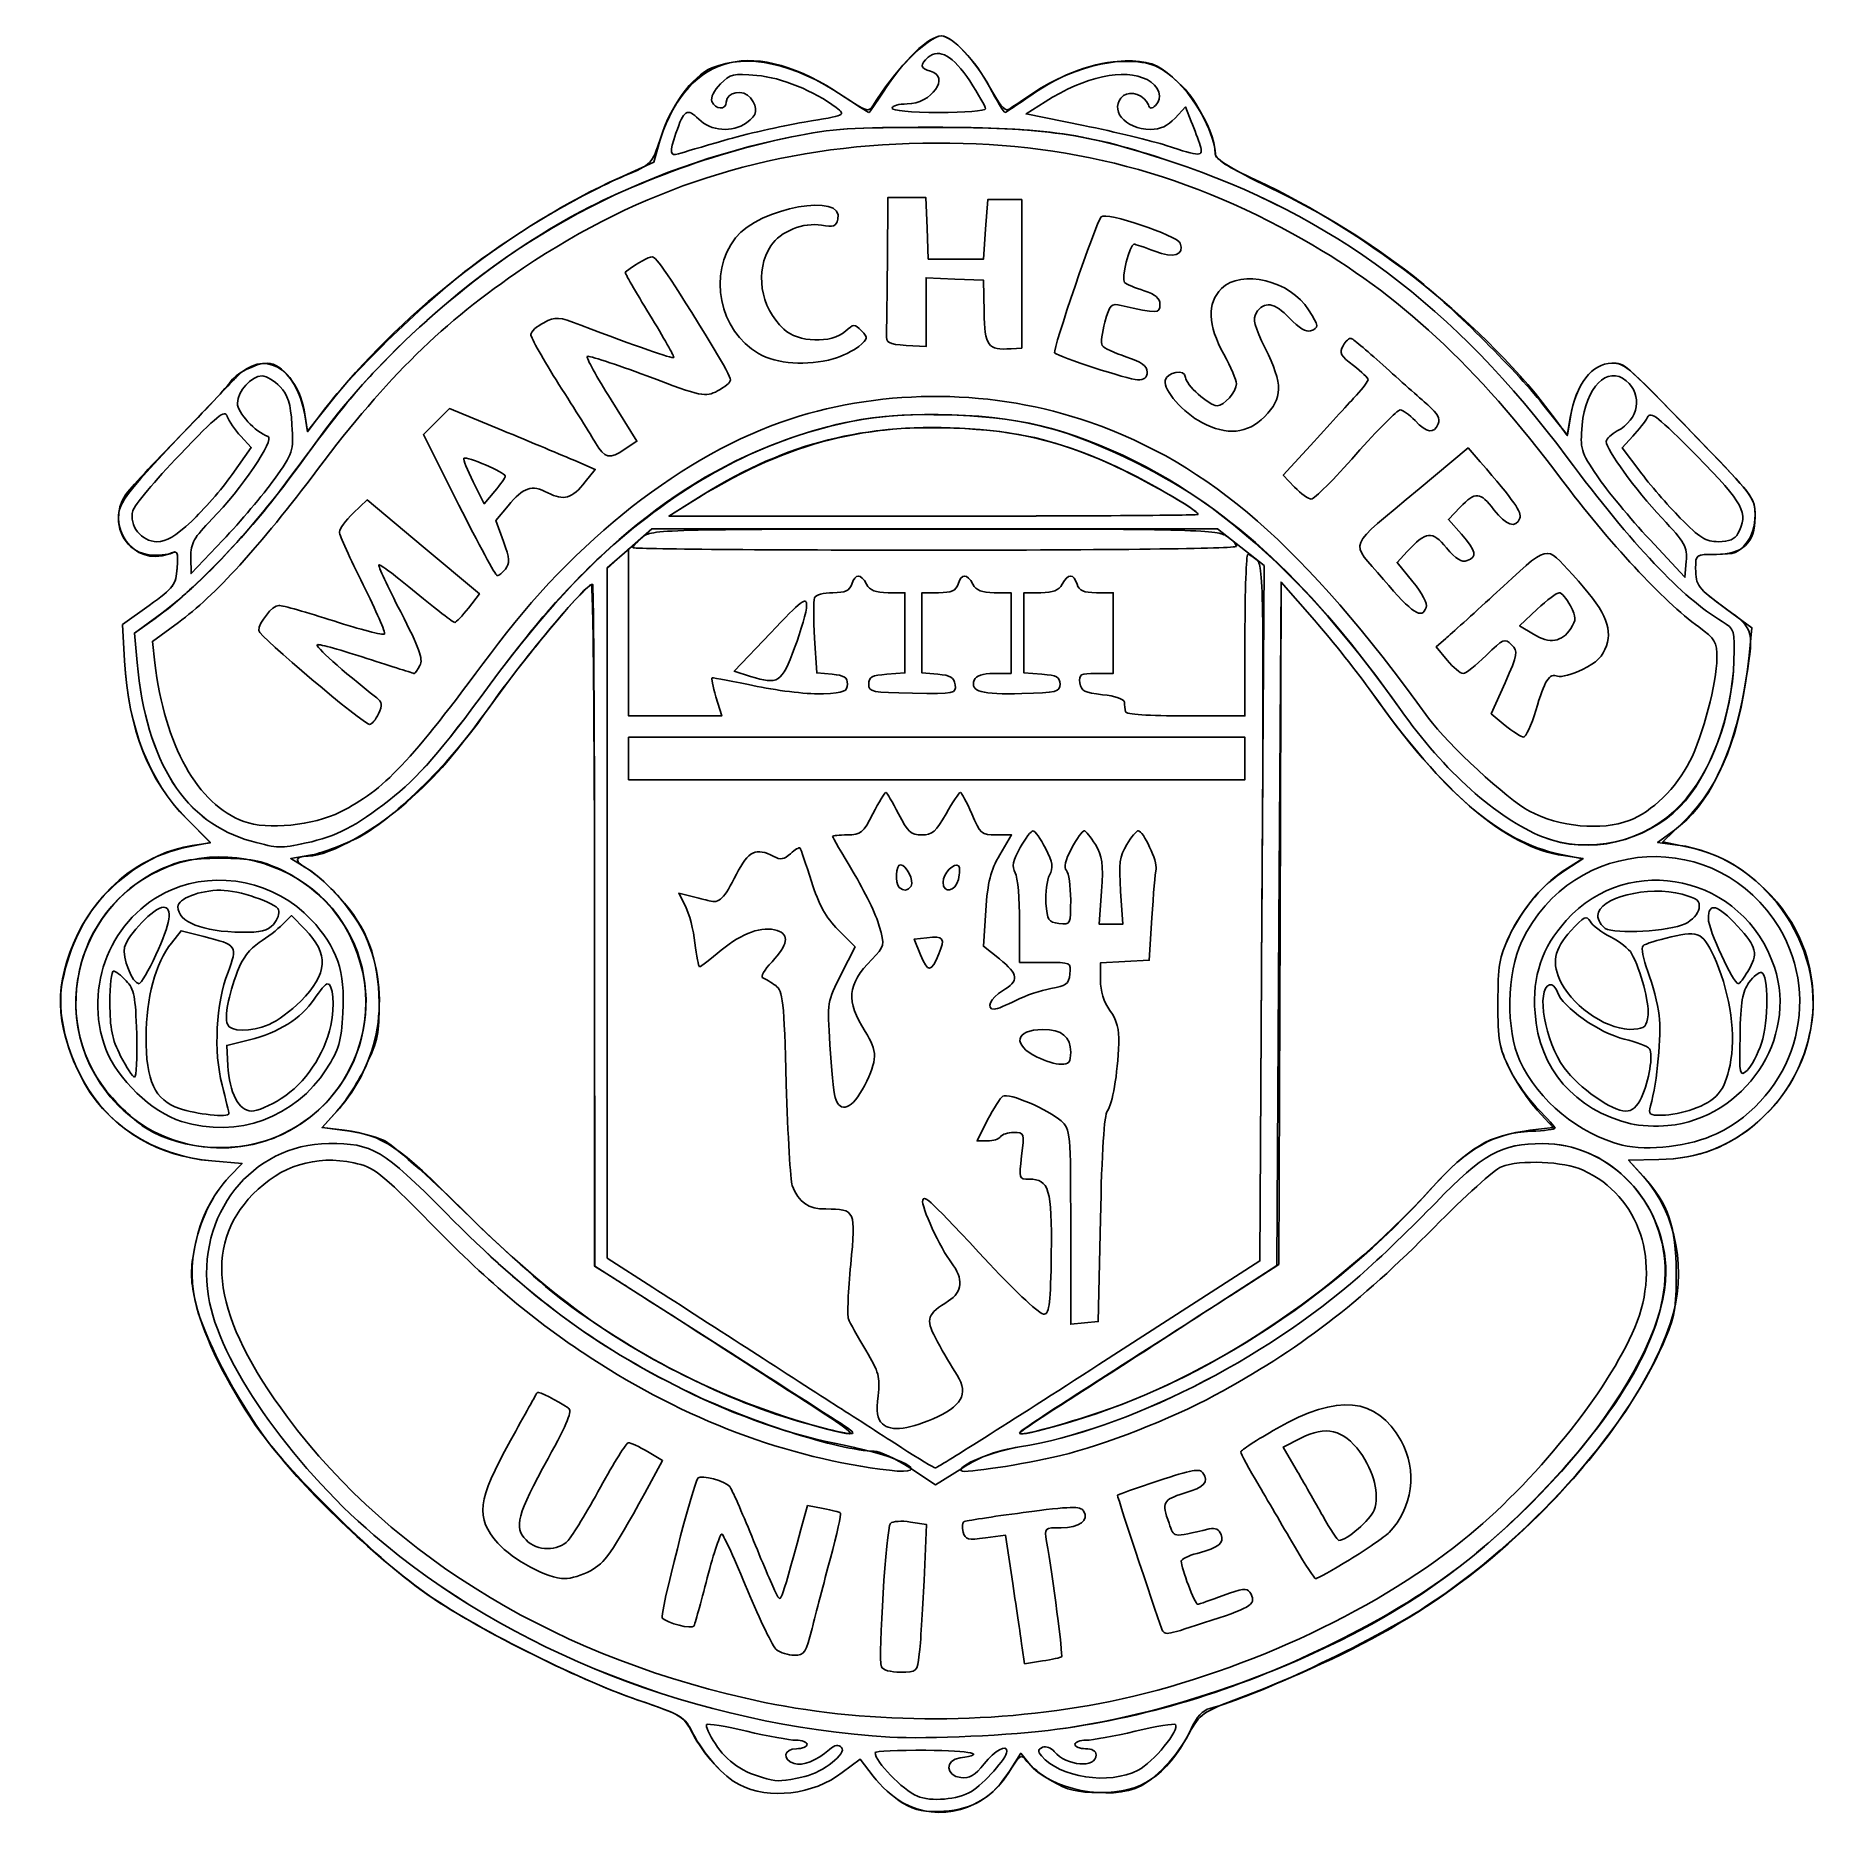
# Model space of a CAD drawing. Extents: x 1 to 120, y 2 to 120.
import ezdxf

# ---------------------------------------------------------------- set-up
doc = ezdxf.new("R2010")
doc.units = 0
doc.layers.get('0').update_dxf_attribs({"linetype": 'CONTINUOUS'})

msp = doc.modelspace()

# ---------------------------------------------------------------- linework, layer by layer
at = {"color": 7}
for points in [[(67.733333, 115.854886), (66.463333, 115.049407), (70.273333, 114.28038)], [(67.733333, 115.854886), (66.463333, 115.049407), (70.273333, 114.28038)], [(63.782222, 115.389573), (63.782222, 115.389573)], [(63.782222, 115.389573), (63.782222, 115.389573)], [(77.434251, 114.550782), (77.04278, 115.507119), (76.352646, 114.762448)], [(77.434251, 114.550782), (77.04278, 115.507119), (76.352646, 114.762448)], [(39.465735, 110.802949), (41.761447, 111.837557), (42.206012, 113.421556)], [(46.411834, 113.287409), (46.411834, 113.287409)], [(46.411834, 113.287409), (46.411834, 113.287409)], [(78.019656, 112.959445), (78.019656, 112.959444)], [(78.019656, 112.959445), (78.019656, 112.959444)], [(66.181111, 104.428229), (66.181111, 109.361111), (65.052222, 109.361111), (63.923333, 109.361111), (63.782222, 107.385556), (63.641111, 105.41), (61.806667, 105.41), (59.972222, 105.41), (59.889303, 107.456111), (59.806383, 109.502222), (58.548747, 109.502222), (57.291111, 109.502222), (57.259753, 105.268889)], [(58.497109, 99.679537), (59.831111, 99.593518), (59.831111, 101.879654), (59.831111, 104.165789), (61.736111, 104.082339), (63.641111, 103.998889), (63.675999, 101.898427)], [(65.475556, 99.450463), (66.181111, 99.495348), (66.181111, 104.428229), (66.181111, 104.428229)], [(53.670194, 98.786381), (53.670194, 98.786381)], [(74.506667, 97.90843), (74.506667, 97.90843)], [(18.53589, 95.388526), (18.767778, 93.99123), (20.587135, 96.25894)], [(18.574509, 95.070258), (18.767778, 93.945862), (19.896667, 95.444598)], [(18.574509, 95.070258), (18.767778, 93.945862), (19.896667, 95.444598)], [(31.659991, 94.0481), (28.183315, 95.482461), (27.321256, 94.620401), (26.459197, 93.758343), (28.813853, 89.071394)], [(39.860426, 92.799896), (40.633077, 93.309406), (38.912379, 96.059805)], [(100.776634, 95.754385), (102.4006, 93.718769), (102.597517, 94.907718)], [(100.776634, 95.754385), (102.4006, 93.718769), (102.597517, 94.907718)], [(82.296, 94.939556), (82.296, 94.939556)], [(101.615088, 94.749543), (102.394834, 93.684643), (102.594636, 94.890654)], [(13.759799, 91.103989), (15.031253, 92.884645), (14.330331, 93.643989)], [(13.759799, 91.103989), (15.031253, 92.884645), (14.330331, 93.643989)], [(85.582517, 93.290974), (83.535695, 91.049726), (84.295093, 90.257085)], [(106.741101, 93.638251), (106.031086, 92.87317), (107.200505, 91.324283)], [(106.741101, 93.638251), (106.031086, 92.87317), (107.200505, 91.324283)], [(37.204749, 90.608314), (37.86172, 91.441222), (36.499193, 92.027482)], [(39.860426, 92.799896), (39.860426, 92.799896)], [(88.36211, 92.427778), (88.36211, 92.427778)], [(96.614578, 91.94128), (95.814444, 92.865894), (92.568889, 90.155705)], [(16.546257, 90.770521), (16.546256, 90.770521)], [(16.546257, 90.770521), (16.546256, 90.770521)], [(31.195371, 89.989084), (30.499631, 89.162247), (29.765286, 90.611407), (29.765286, 90.611407)], [(44.539817, 89.472132), (42.756667, 88.340918), (60.325, 88.338096)], [(44.539817, 89.472132), (42.756667, 88.340918), (60.325, 88.338096)], [(29.447738, 82.23454), (30.175801, 83.189081), (26.447345, 86.301419), (22.718889, 89.41376), (21.801667, 88.537074)], [(31.771161, 86.659596), (31.270298, 88.052447), (32.074592, 89.021186)], [(44.163502, 89.229356), (42.756667, 88.34628), (60.325, 88.340918)], [(77.893333, 88.451368), (77.893333, 88.451368)], [(77.893333, 88.451227), (77.893333, 88.451368)], [(77.893333, 88.451227), (77.893333, 88.451368)], [(95.370359, 87.132307), (94.502944, 88.12024), (95.282052, 88.933455)], [(11.054041, 87.982778), (11.054041, 87.982778)], [(11.054041, 87.982778), (11.054041, 87.982778)], [(71.30308, 31.997946), (81.985556, 38.878118), (82.126667, 61.964818), (82.267778, 85.051516), (80.715556, 86.270025), (79.163333, 87.488533), (60.390707, 87.488711), (41.618083, 87.488889), (40.141263, 86.197003), (38.664444, 84.905119), (38.664444, 61.986657), (38.664444, 39.068197), (41.698333, 37.115561)], [(108.675452, 88.218092), (108.675452, 88.218092)], [(108.675452, 88.218092), (108.675452, 88.218092)], [(113.725627, 87.188113), (113.725627, 87.188113)], [(113.725627, 87.188113), (113.725627, 87.188113)], [(11.018158, 85.609659), (11.02965, 84.525556), (13.138868, 86.738426)], [(11.018158, 85.609659), (11.02965, 84.525556), (13.138868, 86.738426)], [(45.875234, 76.341111), (46.257447, 75.071111), (43.166501, 75.071111), (40.075556, 75.071111), (40.075556, 80.623639), (40.075556, 86.176169), (39.37, 85.513333), (38.664444, 84.850498), (38.664444, 61.959346), (38.664444, 39.068197), (41.698333, 37.115561)], [(80.433333, 86.327542), (80.433333, 86.327542)], [(92.143953, 83.981499), (91.091755, 85.265565), (91.759766, 85.979807)], [(107.864247, 86.789593), (110.207778, 84.28151), (110.296288, 85.336151)], [(107.864247, 86.789593), (110.207778, 84.28151), (110.296288, 85.336151)], [(31.9059, 84.825594), (31.9059, 84.825594)], [(85.607282, 81.429287), (83.396667, 83.957911), (83.255556, 61.265395), (83.114444, 38.572883), (79.727778, 36.38287)], [(85.607282, 81.429287), (83.396667, 83.957911), (83.255556, 61.265395), (83.114444, 38.572883), (79.727778, 36.38287)], [(85.607282, 81.429256), (83.396667, 83.957846), (83.324432, 61.305615), (83.252194, 38.653384), (80.361099, 36.788177)], [(6.616962, 78.74), (6.476088, 81.138889), (8.247488, 82.409459)], [(6.616962, 78.74), (6.476088, 81.138889), (8.247488, 82.409459)], [(6.616962, 78.74), (6.476088, 81.138889), (8.247488, 82.409459)], [(57.220556, 77.839006), (58.42, 77.925789), (58.42, 80.590672), (58.42, 83.255556), (57.30104, 83.255556)], [(60.658759, 83.255556), (59.548889, 83.255556), (59.548889, 80.591482), (59.548889, 77.927406), (60.607222, 77.839816)], [(64.337811, 77.893333), (65.475556, 77.893333), (65.475556, 80.574444), (65.475556, 83.255556), (64.356595, 83.255556)], [(67.441183, 83.255556), (66.322222, 83.255556), (66.322222, 80.590672), (66.322222, 77.925789), (67.521667, 77.839006)], [(71.100371, 77.893333), (72.248889, 77.893333), (72.248889, 80.574444), (72.248889, 83.255556), (71.139019, 83.255556)], [(8.644962, 81.548187), (7.271035, 80.574444), (7.452911, 78.611092)], [(9.082818, 81.894505), (7.27611, 80.574444), (7.455448, 78.611092)], [(8.630867, 78.604878), (8.464356, 80.021975), (10.199571, 81.285591)], [(93.032487, 82.270939), (93.032487, 82.270939)], [(100.152175, 80.496921), (99.225131, 81.060688), (100.401636, 82.158123)], [(112.994827, 82.142449), (114.652989, 80.927694), (114.464857, 79.09142)], [(49.498414, 80.574444), (47.095506, 78.034444), (48.171642, 77.698205)], [(52.427093, 80.236593), (52.56412, 77.923187), (53.587055, 77.837705)], [(80.997778, 80.433333), (80.997778, 75.071111), (77.046667, 75.071111)], [(94.325093, 80.20501), (93.682408, 79.648239), (94.420735, 78.770788)], [(100.152177, 80.496921), (100.152175, 80.496921)], [(51.102596, 79.586667), (51.102596, 79.586667)], [(98.261235, 77.262558), (97.349968, 75.212222), (98.275538, 74.443703)], [(23.477955, 75.216961), (23.477955, 75.216961)], [(100.299808, 75.423889), (100.299808, 75.423889)], [(40.075556, 72.248889), (40.075556, 73.66), (60.536667, 73.66), (80.997778, 73.66), (80.997778, 72.248889), (80.997778, 70.837778), (60.536667, 70.837778), (40.075556, 70.837778), (40.075556, 72.248889), (40.075556, 72.248889)], [(11.11524, 66.473205), (12.322779, 66.654288), (10.72858, 68.252142)], [(10.745452, 66.346307), (12.318681, 66.658386), (10.73433, 68.254191)], [(10.745452, 66.346307), (12.318681, 66.658386), (10.73433, 68.254191)], [(14.534444, 68.06129), (14.534444, 68.06129)], [(110.197333, 68.134868), (108.730195, 66.701961), (110.315654, 66.37392)], [(64.475394, 67.168889), (65.49935, 67.168889), (64.724489, 65.846689)], [(109.505567, 67.485977), (108.386601, 66.675404), (109.720521, 66.498391)], [(109.505567, 67.485977), (108.386601, 66.675404), (109.720521, 66.498391)], [(18.913818, 65.818086), (17.648735, 65.602725), (18.693984, 64.956724)], [(18.913818, 65.818086), (17.648735, 65.602725), (18.693984, 64.956724)], [(18.683331, 66.639217), (18.683331, 66.639217)], [(18.683331, 66.639217), (18.683331, 66.639217)], [(102.293618, 64.851638), (103.434444, 65.571909), (101.882222, 65.893078)], [(102.293618, 64.851638), (103.434444, 65.571909), (101.882222, 65.893078)], [(102.403385, 64.971828), (103.434444, 65.609315), (102.13629, 65.795198)], [(43.853724, 62.432667), (43.409204, 63.292276), (44.211824, 63.100514)], [(58.839729, 63.776389), (58.839729, 63.776389)], [(61.976288, 64.218699), (61.976294, 64.218699)], [(71.475628, 63.429444), (71.327995, 61.242222), (72.107778, 61.242222), (72.887561, 61.242222), (72.739927, 63.429444)], [(63.791854, 62.148418), (63.634078, 59.77235), (64.695928, 58.931347)], [(16.500487, 61.231709), (16.500487, 61.231709)], [(18.600228, 60.899212), (17.705409, 61.814456), (17.107705, 61.223672)], [(39.158839, 37.6878), (37.818788, 38.523333), (37.818224, 61.171667)], [(46.022192, 33.302222), (37.830842, 38.523333), (37.824323, 61.171667)], [(46.022192, 33.302222), (37.830842, 38.523333), (37.824323, 61.171667)], [(53.998966, 60.865478), (55.118051, 59.746394), (54.188456, 57.916411)], [(67.752079, 58.702222), (66.04, 58.702222), (66.04, 61.401887)], [(71.30308, 31.997946), (81.985556, 38.878118), (82.126667, 61.933686)], [(74.821615, 61.665556), (74.647778, 58.843333), (73.025, 58.758695), (71.402222, 58.674054), (71.402222, 57.532262)], [(110.213323, 61.268864), (110.213323, 61.268864)], [(11.890288, 60.421159), (10.375019, 60.80171), (9.72781, 59.99003)], [(59.887282, 60.344905), (59.04252, 60.254444), (59.466361, 59.197714)], [(8.6989, 59.202204), (8.6989, 59.202204)], [(60.679017, 59.269661), (60.679017, 59.269661)], [(114.380261, 58.110766), (114.380261, 58.110766)], [(107.75501, 55.228846), (107.75501, 55.228846)], [(7.422111, 53.956955), (7.422111, 53.956955)], [(16.212106, 54.58526), (16.212106, 54.585263)], [(14.920502, 53.565346), (13.405556, 53.191308), (13.475218, 51.842255)], [(69.426667, 52.741), (69.426667, 52.741)], [(115.290916, 53.34944), (115.290913, 53.34944)], [(17.022994, 49.667307), (17.022994, 49.667307)], [(99.911436, 47.552675), (101.468431, 47.744154), (100.401797, 48.899524)], [(107.317848, 49.741667), (107.317848, 49.741667)], [(110.72035, 48.951109), (110.72035, 48.951109)], [(10.391344, 48.141348), (10.391344, 48.141348)], [(13.546667, 48.660538), (13.546667, 48.660538)], [(20.720432, 48.836247), (19.72952, 47.739424), (21.247801, 47.549729)], [(20.720432, 48.836247), (19.72952, 47.739424), (21.247801, 47.549729)], [(20.766955, 48.887753), (19.739698, 47.750702), (21.229293, 47.554196)], [(63.913213, 48.240027), (63.20827, 46.848889), (63.901924, 46.848889)], [(106.605062, 47.989213), (106.605062, 47.989213)], [(17.04306, 47.269603), (17.04306, 47.269603)], [(17.076765, 47.285546), (17.076765, 47.285546)], [(112.309072, 47.328918), (112.309072, 47.328918)], [(112.309072, 47.328918), (112.309072, 47.328918)], [(13.585809, 44.478406), (14.422353, 45.353481), (12.405783, 45.52254)], [(13.585809, 44.478406), (14.422353, 45.353481), (12.420874, 45.521276)], [(13.585809, 44.478406), (14.422353, 45.353481), (12.420874, 45.521276)], [(108.478422, 45.613278), (106.466846, 45.578889), (107.451886, 44.484544)], [(108.478422, 45.613278), (106.466846, 45.578889), (107.439835, 44.497885)], [(108.478422, 45.613278), (106.466846, 45.578889), (107.439835, 44.497885)], [(71.402222, 41.655692), (71.261111, 34.854444), (70.343889, 34.766007), (69.426667, 34.67757), (69.426667, 41.137369)], [(71.30308, 31.997946), (71.30308, 31.997946)], [(71.30308, 31.997946), (71.30308, 31.997946)], [(53.478757, 28.470682), (53.478757, 28.470682)], [(54.694003, 27.737308), (54.693992, 27.737308)], [(54.694003, 27.737308), (54.693992, 27.737308)], [(56.925224, 28.063983), (56.925224, 28.063983)], [(68.585673, 27.951698), (68.585673, 27.951698)], [(68.585673, 27.951698), (68.585673, 27.951698)], [(70.555556, 28.565388), (70.555556, 28.565388)], [(84.393617, 25.040525), (83.53401, 26.515495), (84.701575, 27.111142)], [(41.153472, 23.465175), (42.33994, 25.622569), (41.332729, 26.216841)], [(62.19131, 25.103819), (60.45929, 24.020402), (58.746215, 25.133534)], [(53.003357, 22.439878), (51.961158, 22.634541), (51.52169, 21.053939)], [(59.69499, 17.66986), (59.863886, 21.369717), (58.795889, 21.54303)], [(86.159388, 21.946128), (86.159388, 21.946128)], [(63.772649, 20.48648), (65.10565, 20.663309), (65.5789, 17.457764)], [(37.539851, 18.307341), (37.539851, 18.307332)], [(87.931569, 19.034531), (87.931569, 19.034531)], [(52.258671, 14.463889), (52.258671, 14.463889)], [(78.796069, 15.017792), (78.796069, 15.017792)], [(66.211887, 13.194504), (66.371628, 12.136786), (67.54637, 12.316556)], [(59.37909, 12.770556), (59.37909, 12.770556)], [(68.825703, 12.585161), (68.825703, 12.585161)], [(68.528427, 7.777604), (68.528427, 7.777604)], [(68.528427, 7.777604), (68.528427, 7.777604)], [(66.641574, 5.520233), (66.11206, 6.193401), (65.355953, 4.997207)], [(66.641574, 5.520233), (66.11206, 6.193401), (65.355953, 4.997207)], [(56.309531, 4.667357), (55.44281, 5.803705), (54.262426, 4.903397)], [(56.309531, 4.667357), (55.44281, 5.803705), (54.262426, 4.903397)], [(56.309531, 4.667357), (55.44281, 5.803705), (54.262426, 4.903397)], [(73.902578, 5.059776), (73.902578, 5.059776)], [(73.902578, 5.059776), (73.902578, 5.059776)], [(51.787778, 4.652408), (51.787778, 4.652408)], [(51.787778, 4.652408), (51.787778, 4.652408)], [(62.83231, 3.645916), (62.83231, 3.645916)], [(62.83231, 3.645916), (62.83231, 3.645916)], [(58.292015, 2.899037), (58.292015, 2.899037)], [(58.292015, 2.882719), (58.292015, 2.882719)], [(58.292015, 2.882719), (58.292015, 2.882719)]]:
    msp.add_lwpolyline(points, dxfattribs=at)
for points in [[(42.192222, 113.390127), (44.115835, 119.132069), (48.443092, 120.155795), (54.289119, 116.251967)], [(42.192222, 113.390127), (44.115835, 119.132069), (48.443092, 120.155795), (54.289119, 116.251967)], [(56.301626, 115.583161), (57.609777, 117.819985), (59.974359, 120.226667), (60.863898, 120.226667)], [(56.970899, 116.487222), (58.308158, 118.578797), (60.016305, 120.226667), (60.847128, 120.226667)], [(56.970899, 116.487222), (58.308158, 118.578797), (60.016305, 120.226667), (60.847128, 120.226667)], [(62.726406, 117.235717), (61.630769, 118.899424), (60.708585, 119.426682), (59.968556, 118.812514)], [(62.726406, 117.235717), (61.630769, 118.899424), (60.708585, 119.426682), (59.968556, 118.812514)], [(60.847128, 120.226667), (61.549915, 120.226667), (63.126061, 118.557866), (64.036375, 116.849939)], [(60.847128, 120.226667), (61.549915, 120.226667), (63.126061, 118.557866), (64.036375, 116.849939)], [(60.863898, 120.226667), (61.552111, 120.226667), (63.135332, 118.540469), (64.038954, 116.845105)], [(42.206012, 113.421556), (42.781768, 115.472992), (44.296959, 117.556187), (45.613345, 118.106209)], [(45.613345, 118.106209), (47.961271, 119.087235), (51.036248, 118.424151), (54.325808, 116.227467)], [(59.968556, 118.812514), (59.398134, 118.339106), (59.441357, 118.062841), (60.113333, 117.887115)], [(59.968556, 118.812514), (59.398134, 118.339106), (59.441357, 118.062841), (60.113333, 117.887115)], [(66.771317, 116.269606), (68.872117, 117.74122), (71.045886, 118.533333), (72.983584, 118.533333)], [(66.771317, 116.269606), (68.872117, 117.74122), (71.045886, 118.533333), (72.983584, 118.533333)], [(66.962026, 116.450506), (69.629426, 118.268569), (73.451573, 119.092487), (75.16022, 118.217743)], [(74.504166, 117.32264), (72.969024, 118.099334), (70.391017, 117.540484), (67.733333, 115.854886)], [(74.504166, 117.32264), (72.969024, 118.099334), (70.391017, 117.540484), (67.733333, 115.854886)], [(72.983584, 118.533333), (74.789117, 118.533333), (75.380413, 118.280956), (76.836815, 116.888694)], [(72.983584, 118.533333), (74.789117, 118.533333), (75.380413, 118.280956), (76.836815, 116.888694)], [(75.16022, 118.217743), (76.963318, 117.294646), (79.009714, 114.20729), (79.026735, 112.384413)], [(46.170353, 117.033788), (45.735234, 116.598669), (45.511085, 116.130685), (45.611926, 115.867894)], [(46.170353, 117.033788), (45.735234, 116.598669), (45.511085, 116.130685), (45.611926, 115.867894)], [(48.582981, 117.60782), (47.044127, 117.747358), (46.833906, 117.697341), (46.170353, 117.033788)], [(48.582981, 117.60782), (47.044127, 117.747358), (46.833906, 117.697341), (46.170353, 117.033788)], [(53.862232, 115.463879), (52.402593, 116.571816), (50.216204, 117.459724), (48.582981, 117.60782)], [(53.862232, 115.463879), (52.402593, 116.571816), (50.216204, 117.459724), (48.582981, 117.60782)], [(60.113333, 117.887115), (61.476396, 117.530666), (60.178442, 115.711111), (58.561111, 115.711111)], [(60.113333, 117.887115), (61.476396, 117.530666), (60.178442, 115.711111), (58.561111, 115.711111)], [(63.782222, 115.389573), (63.782222, 115.523171), (63.307104, 116.353936), (62.726406, 117.235717)], [(63.782222, 115.389573), (63.782222, 115.523171), (63.307104, 116.353936), (62.726406, 117.235717)], [(75.0623, 115.610578), (75.572885, 116.089744), (75.302663, 116.918647), (74.504166, 117.32264)], [(75.0623, 115.610578), (75.572885, 116.089744), (75.302663, 116.918647), (74.504166, 117.32264)], [(76.836815, 116.888694), (77.830248, 115.939012), (79.011427, 113.513486), (79.030302, 112.384413)], [(76.836815, 116.888694), (77.830248, 115.939012), (79.011427, 113.513486), (79.030302, 112.384413)], [(45.611926, 115.867894), (45.823508, 115.31652), (46.566667, 115.289518), (46.566667, 115.833204)], [(45.611926, 115.867894), (45.823508, 115.31652), (46.566667, 115.289518), (46.566667, 115.833204)], [(46.566667, 115.833204), (46.566667, 116.500222), (47.735829, 116.70604), (48.167939, 116.11509)], [(46.566667, 115.833204), (46.566667, 116.500222), (47.735829, 116.70604), (48.167939, 116.11509)], [(48.167939, 116.11509), (48.69942, 115.388247), (48.634218, 114.960887), (47.914981, 114.457114)], [(48.167939, 116.11509), (48.69942, 115.388247), (48.634218, 114.960887), (47.914981, 114.457114)], [(54.289119, 116.251967), (55.19948, 115.644052), (55.982455, 115.146667), (56.029064, 115.146667)], [(54.289119, 116.251967), (55.19948, 115.644052), (55.982455, 115.146667), (56.029064, 115.146667)], [(54.325808, 116.227467), (55.851433, 115.208693), (56.0456, 115.145377), (56.301626, 115.583161)], [(56.029064, 115.146667), (56.075673, 115.146667), (56.499498, 115.749917), (56.970899, 116.487222)], [(56.029064, 115.146667), (56.075673, 115.146667), (56.499498, 115.749917), (56.970899, 116.487222)], [(58.561111, 115.711111), (58.017833, 115.711111), (57.573333, 115.584111), (57.573333, 115.428889)], [(58.561111, 115.711111), (58.017833, 115.711111), (57.573333, 115.584111), (57.573333, 115.428889)], [(64.036375, 116.849939), (64.535685, 115.913139), (64.994623, 115.146667), (65.056241, 115.146667)], [(64.036375, 116.849939), (64.535685, 115.913139), (64.994623, 115.146667), (65.056241, 115.146667)], [(64.038954, 116.845105), (64.624221, 115.747032), (65.068526, 115.207806), (65.283015, 115.335263)], [(65.056241, 115.146667), (65.117856, 115.146667), (65.88964, 115.651989), (66.771317, 116.269606)], [(65.056241, 115.146667), (65.117856, 115.146667), (65.88964, 115.651989), (66.771317, 116.269606)], [(65.283015, 115.335263), (65.466524, 115.444309), (66.222078, 115.946168), (66.962026, 116.450506)], [(74.724051, 114.017778), (73.005549, 114.017778), (71.902097, 115.402184), (72.936405, 116.260583)], [(74.724051, 114.017778), (73.005549, 114.017778), (71.902097, 115.402184), (72.936405, 116.260583)], [(72.936405, 116.260583), (73.388553, 116.635833), (74.356959, 116.274155), (74.587904, 115.64379)], [(72.936405, 116.260583), (73.388553, 116.635833), (74.356959, 116.274155), (74.587904, 115.64379)], [(44.732459, 114.697439), (43.968199, 115.4617), (43.746793, 115.324969), (43.220948, 113.763997)], [(44.732459, 114.697439), (43.968199, 115.4617), (43.746793, 115.324969), (43.220948, 113.763997)], [(47.914981, 114.457114), (46.965359, 113.791973), (45.529497, 113.900401), (44.732459, 114.697439)], [(47.914981, 114.457114), (46.965359, 113.791973), (45.529497, 113.900401), (44.732459, 114.697439)], [(46.411834, 113.287409), (47.801284, 113.697164), (50.195291, 114.241207), (51.731844, 114.496394)], [(46.411834, 113.287409), (47.801284, 113.697164), (50.195291, 114.241207), (51.731844, 114.496394)], [(51.731844, 114.496394), (54.507037, 114.957289), (54.521173, 114.963709), (53.862232, 115.463879)], [(51.731844, 114.496394), (54.507037, 114.957289), (54.521173, 114.963709), (53.862232, 115.463879)], [(57.573333, 115.428889), (57.573333, 115.257845), (58.796295, 115.146667), (60.677778, 115.146667)], [(57.573333, 115.428889), (57.573333, 115.257845), (58.796295, 115.146667), (60.677778, 115.146667)], [(60.677778, 115.146667), (62.385222, 115.146667), (63.782222, 115.255974), (63.782222, 115.389573)], [(60.677778, 115.146667), (62.385222, 115.146667), (63.782222, 115.255974), (63.782222, 115.389573)], [(74.587904, 115.64379), (74.686112, 115.375727), (74.803308, 115.367522), (75.0623, 115.610578)], [(74.587904, 115.64379), (74.686112, 115.375727), (74.803308, 115.367522), (75.0623, 115.610578)], [(76.352646, 114.762448), (75.873427, 114.245362), (75.375699, 114.017778), (74.724051, 114.017778)], [(76.352646, 114.762448), (75.873427, 114.245362), (75.375699, 114.017778), (74.724051, 114.017778)], [(78.019656, 112.959444), (77.91299, 113.308694), (77.649558, 114.024796), (77.434251, 114.550782)], [(78.019656, 112.959444), (77.91299, 113.308694), (77.649558, 114.024796), (77.434251, 114.550782)], [(50.902675, 113.521511), (40.770545, 111.466708), (31.963112, 106.719199), (24.56924, 99.326883)], [(50.925061, 113.525794), (45.386481, 112.40211), (39.179379, 110.0385), (34.82561, 107.395263)], [(39.789543, 110.926367), (41.607181, 111.696545), (41.634102, 111.72415), (42.192222, 113.390127)], [(39.789543, 110.926367), (41.607181, 111.696545), (41.634102, 111.72415), (42.192222, 113.390127)], [(43.220948, 113.763997), (42.783469, 112.465335), (42.812422, 112.23409), (43.391667, 112.400505)], [(43.220948, 113.763997), (42.783469, 112.465335), (42.812422, 112.23409), (43.391667, 112.400505)], [(43.391667, 112.400505), (43.663306, 112.478546), (45.022381, 112.877653), (46.411834, 113.287409)], [(43.391667, 112.400505), (43.663306, 112.478546), (45.022381, 112.877653), (46.411834, 113.287409)], [(60.395556, 114.150283), (54.896873, 114.157734), (53.624203, 114.073438), (50.902675, 113.521511)], [(60.254444, 114.158889), (54.936652, 114.158889), (53.597703, 114.068027), (50.925061, 113.525794)], [(58.702222, 113.079525), (68.432556, 113.397531), (76.57583, 111.406703), (84.923664, 106.669037)], [(76.138292, 111.870547), (70.475232, 113.748772), (67.62853, 114.158889), (60.254444, 114.158889)], [(76.138292, 111.873063), (70.426205, 113.771383), (67.876908, 114.140144), (60.395556, 114.150283)], [(70.273333, 114.28038), (72.368833, 113.857415), (74.845333, 113.256979), (75.776667, 112.946079)], [(70.273333, 114.28038), (72.368833, 113.857415), (74.845333, 113.256979), (75.776667, 112.946079)], [(33.102844, 104.817769), (40.880891, 110.078497), (49.219406, 112.769609), (58.702222, 113.079525)], [(75.776667, 112.946079), (78.055876, 112.185226), (78.255746, 112.186417), (78.019656, 112.959445)], [(75.776667, 112.946079), (78.055876, 112.185226), (78.255746, 112.186417), (78.019656, 112.959445)], [(79.026735, 112.384413), (79.029839, 112.05116), (79.856398, 111.51902), (81.68903, 110.670409)], [(79.030302, 112.384413), (79.035918, 112.047574), (80.126394, 111.37388), (82.628636, 110.161341)], [(79.030302, 112.384413), (79.035918, 112.047574), (80.126394, 111.37388), (82.628636, 110.161341)], [(29.798185, 105.027792), (32.883791, 107.334887), (36.876395, 109.691992), (39.789543, 110.926367)], [(29.798185, 105.027792), (32.883791, 107.334887), (36.876395, 109.691992), (39.789543, 110.926367)], [(102.396234, 92.224092), (94.889551, 102.282177), (86.813994, 108.325164), (76.138292, 111.873063)], [(102.396234, 92.224092), (94.888123, 102.284091), (86.803001, 108.33346), (76.138292, 111.870547)], [(20.587135, 96.25894), (25.223318, 102.037642), (32.562955, 107.692074), (39.465735, 110.802949)], [(53.975161, 108.048831), (54.449884, 109.864171), (48.766459, 108.83602), (47.180367, 106.819628)], [(81.68903, 110.670409), (89.378866, 107.109586), (97.056569, 100.975122), (101.615088, 94.749543)], [(82.628636, 110.161341), (86.330178, 108.367642), (89.200776, 106.601607), (92.145556, 104.306389)], [(82.628636, 110.161341), (86.330178, 108.367642), (89.200776, 106.601607), (92.145556, 104.306389)], [(76.693144, 106.458735), (76.493562, 106.978839), (71.757941, 108.568937), (71.448975, 108.219591)], [(34.82561, 107.395263), (28.844181, 103.76385), (22.977491, 98.393845), (19.266296, 93.153224)], [(49.526537, 106.290992), (50.151874, 107.245372), (51.708829, 107.875749), (52.892328, 107.653723)], [(52.892328, 107.653723), (53.672458, 107.50737), (53.85056, 107.572357), (53.975161, 108.048831)], [(71.448975, 108.219591), (71.103544, 107.82901), (68.205632, 99.340292), (68.36375, 99.182176)], [(47.180367, 106.819628), (45.330135, 104.467442), (46.092118, 100.611974), (48.699062, 99.135355)], [(50.37516, 100.753333), (48.809354, 102.219831), (48.439668, 104.632217), (49.526537, 106.290992)], [(73.003272, 103.857156), (72.766561, 104.073599), (73.335032, 106.397778), (73.62468, 106.397778)], [(73.62468, 106.397778), (73.711339, 106.397778), (74.332132, 106.187773), (75.004219, 105.9311)], [(75.004219, 105.9311), (76.27874, 105.444355), (76.996366, 105.668548), (76.693144, 106.458735)], [(84.923664, 106.669037), (91.182136, 103.11715), (96.396048, 98.276876), (101.94868, 90.864063)], [(19.896667, 95.444598), (21.755102, 97.911893), (26.761187, 102.757037), (29.798185, 105.027792)], [(19.896667, 95.444598), (21.755102, 97.911893), (26.761187, 102.757037), (29.798185, 105.027792)], [(41.649627, 105.551111), (41.392698, 105.551111), (40.753081, 105.194946), (39.850116, 104.54907)], [(45.769665, 99.417878), (42.68549, 104.444092), (41.941843, 105.551111), (41.649627, 105.551111)], [(57.259753, 105.268889), (57.24251, 102.940556), (57.213706, 100.749806), (57.195751, 100.400556)], [(19.433156, 91.432899), (24.099175, 97.634897), (27.709338, 101.169839), (33.102844, 104.817769)], [(39.850116, 104.54907), (39.803736, 104.515895), (40.532248, 103.244376), (41.469028, 101.723472)], [(74.295, 103.305539), (73.712917, 103.491551), (73.131638, 103.739778), (73.003272, 103.857156)], [(85.220469, 102.040553), (84.027947, 103.970092), (80.751815, 104.766361), (79.432729, 103.447273)], [(92.145556, 104.306389), (94.530283, 102.447686), (98.85702, 98.16059), (100.776634, 95.754385)], [(92.145556, 104.306389), (94.530283, 102.447686), (98.85702, 98.16059), (100.776634, 95.754385)], [(75.353333, 102.387853), (75.353333, 102.809206), (75.064533, 103.059627), (74.295, 103.305539)], [(79.432729, 103.447273), (78.469007, 102.483554), (78.522158, 101.025984), (79.591781, 99.085465)], [(81.739819, 101.819264), (82.261196, 102.647193), (82.958232, 102.541632), (83.956054, 101.483634)], [(36.915175, 101.018524), (35.412629, 101.589482), (35.250453, 101.600365), (34.44573, 101.184227)], [(41.469028, 101.723472), (42.405808, 100.202568), (43.131243, 98.91717), (43.081104, 98.86703)], [(63.675999, 101.898427), (63.713701, 99.628643), (63.917548, 99.351349), (65.475556, 99.450463)], [(71.697568, 101.223536), (72.024285, 102.390456), (72.114447, 102.481936), (72.786336, 102.328222)], [(72.786336, 102.328222), (75.186024, 101.779223), (75.353333, 101.783109), (75.353333, 102.387853)], [(82.344568, 99.485587), (81.629202, 100.936273), (81.499343, 101.437396), (81.739819, 101.819264)], [(83.956054, 101.483634), (84.569246, 100.833459), (85.066807, 100.534075), (85.352173, 100.64358)], [(85.352173, 100.64358), (85.917388, 100.860474), (85.911555, 100.922352), (85.220469, 102.040553)], [(34.44573, 101.184227), (33.972023, 100.939263), (33.58519, 100.58335), (33.586101, 100.393308)], [(33.586101, 100.393308), (33.586948, 100.203266), (34.429302, 98.714278), (35.457852, 97.084444)], [(43.081104, 98.86703), (42.995678, 98.781602), (40.625045, 99.608794), (36.915175, 101.018524)], [(54.470658, 100.613824), (53.554703, 99.784895), (51.328199, 99.860738), (50.37516, 100.753333)], [(55.536008, 100.645706), (55.074337, 101.11511), (55.022871, 101.11357), (54.470658, 100.613824)], [(55.363528, 99.613267), (55.98587, 100.123579), (55.995116, 100.178907), (55.536008, 100.645706)], [(57.195751, 100.400556), (57.16684, 99.838183), (57.315684, 99.755717), (58.497109, 99.679537)], [(71.516217, 99.668319), (71.420042, 99.823935), (71.501655, 100.523783), (71.697568, 101.223536)], [(88.058557, 100.135483), (87.921479, 100.18372), (87.673011, 99.96848), (87.506404, 99.657171)], [(14.01625, 97.547797), (15.839591, 99.466343), (18.022851, 98.279682), (18.574509, 95.070258)], [(14.01625, 97.547797), (15.839591, 99.466343), (18.022851, 98.279682), (18.574509, 95.070258)], [(24.56924, 99.326883), (22.064817, 96.822986), (21.163393, 95.724519), (16.945233, 90.03634)], [(37.328094, 98.946612), (37.403117, 99.021637), (39.189254, 98.436613), (41.297281, 97.64656)], [(46.848889, 97.379014), (46.848889, 97.533055), (46.363238, 98.450544), (45.769665, 99.417878)], [(48.699062, 99.135355), (49.926807, 98.439938), (51.919276, 98.300066), (53.670194, 98.786381)], [(53.670194, 98.786381), (54.239854, 98.944604), (55.001854, 99.316703), (55.363528, 99.613267)], [(68.36375, 99.182176), (68.631043, 98.914883), (73.255116, 97.408542), (73.871667, 97.387913)], [(73.098874, 98.917786), (72.324589, 99.174963), (71.612393, 99.512702), (71.516217, 99.668319)], [(79.591781, 99.085465), (80.054633, 98.245749), (80.433333, 97.366749), (80.433333, 97.132132)], [(82.296, 94.939556), (83.525354, 96.16891), (83.534998, 97.071523), (82.344568, 99.485587)], [(87.506404, 99.657171), (87.247566, 99.173529), (87.347467, 98.981332), (88.192853, 98.336525)], [(90.367781, 98.184738), (89.234783, 99.20941), (88.195633, 100.087245), (88.058557, 100.135483)], [(13.619367, 97.224376), (13.929191, 97.778001), (15.329758, 98.495556), (16.100532, 98.495556)], [(16.100532, 98.495556), (17.079705, 98.495556), (18.272892, 96.973287), (18.53589, 95.388526)], [(38.912379, 96.059805), (37.965998, 97.572524), (37.253068, 98.871587), (37.328094, 98.946612)], [(74.506667, 97.90843), (74.506667, 98.307734), (74.136481, 98.573148), (73.098874, 98.917786)], [(73.871667, 97.387913), (74.317036, 97.373012), (74.506667, 97.528454), (74.506667, 97.90843)], [(77.046667, 97.552494), (77.046667, 98.127777), (75.808583, 97.927328), (75.695548, 97.333745)], [(88.192853, 98.336525), (88.737005, 97.921479), (89.181635, 97.501719), (89.180916, 97.403726)], [(93.221787, 95.643911), (92.785082, 96.016694), (91.500779, 97.160066), (90.367781, 98.184738)], [(102.594636, 94.890654), (102.958076, 97.084394), (104.038634, 98.495556), (105.354989, 98.495556)], [(102.597517, 94.907718), (102.957963, 97.084002), (104.042828, 98.495556), (105.354989, 98.495556)], [(102.597517, 94.907718), (102.957963, 97.084002), (104.042828, 98.495556), (105.354989, 98.495556)], [(106.30377, 97.327574), (105.056582, 98.362649), (103.605914, 96.897309), (103.381742, 94.375986)], [(106.30377, 97.327574), (105.056582, 98.362649), (103.605914, 96.897309), (103.381742, 94.375986)], [(105.354989, 98.495556), (106.242081, 98.495556), (105.988968, 98.723479), (111.971667, 92.537393)], [(105.354989, 98.495556), (106.242081, 98.495556), (105.988968, 98.723479), (111.971667, 92.537393)], [(105.354989, 98.495556), (106.248784, 98.495556), (106.308009, 98.442223), (111.982083, 92.527732)], [(10.270605, 93.626037), (11.981757, 95.371634), (13.4887, 96.990887), (13.619367, 97.224376)], [(11.266454, 94.666497), (12.44296, 95.897792), (13.680368, 97.194377), (14.01625, 97.547797)], [(11.266454, 94.666497), (12.44296, 95.897792), (13.680368, 97.194377), (14.01625, 97.547797)], [(15.755249, 97.648889), (15.024858, 97.648889), (14.111111, 96.64332), (14.111111, 95.839532)], [(15.755249, 97.648889), (15.024858, 97.648889), (14.111111, 96.64332), (14.111111, 95.839532)], [(16.941899, 96.934216), (16.572628, 97.327286), (16.038636, 97.648889), (15.755249, 97.648889)], [(16.941899, 96.934216), (16.572628, 97.327286), (16.038636, 97.648889), (15.755249, 97.648889)], [(17.728863, 94.404643), (17.63826, 95.827534), (17.46828, 96.373909), (16.941899, 96.934216)], [(17.728863, 94.404643), (17.63826, 95.827534), (17.46828, 96.373909), (16.941899, 96.934216)], [(35.457852, 97.084444), (36.486403, 95.454611), (37.5777, 93.708361), (37.88296, 93.203889)], [(41.297281, 97.64656), (45.012404, 96.254195), (45.156445, 96.223742), (45.989474, 96.65452)], [(45.989474, 96.65452), (46.462154, 96.898951), (46.848889, 97.224973), (46.848889, 97.379014)], [(70.705373, 94.573129), (64.366668, 96.783754), (57.168994, 96.858856), (50.8, 94.780828)], [(75.695548, 97.333745), (75.576526, 96.708721), (76.89675, 95.202643), (78.139163, 94.546134)], [(79.141247, 95.673333), (78.606252, 95.673333), (77.046667, 97.072522), (77.046667, 97.552494)], [(80.433333, 97.132132), (80.433333, 96.595724), (79.616354, 95.673333), (79.141247, 95.673333)], [(89.180916, 97.403726), (89.180069, 97.305732), (88.830799, 96.844556), (88.404477, 96.378889)], [(105.716299, 93.992886), (107.146793, 94.758462), (107.434126, 96.389463), (106.30377, 97.327574)], [(105.716299, 93.992886), (107.146793, 94.758462), (107.434126, 96.389463), (106.30377, 97.327574)], [(13.433527, 94.955225), (13.266129, 95.426861), (12.807923, 95.057495), (10.28261, 92.415225)], [(13.433527, 94.955225), (13.266129, 95.426861), (12.807923, 95.057495), (10.28261, 92.415225)], [(14.111111, 95.839532), (14.111111, 95.198113), (15.282192, 93.924916), (16.146795, 93.626339)], [(14.111111, 95.839532), (14.111111, 95.198113), (15.282192, 93.924916), (16.146795, 93.626339)], [(54.751111, 94.606731), (58.577105, 95.404101), (64.530077, 95.200467), (68.156667, 94.148165)], [(88.404477, 96.378889), (87.978152, 95.913222), (86.708271, 94.523662), (85.582517, 93.290974)], [(93.826595, 94.473062), (93.957247, 94.813539), (93.77008, 95.175875), (93.221787, 95.643911)], [(6.208889, 88.207195), (6.208889, 89.245124), (6.765202, 89.955624), (11.266454, 94.666497)], [(6.208889, 88.207195), (6.208889, 89.245124), (6.765202, 89.955624), (11.266454, 94.666497)], [(14.330331, 93.643989), (13.944825, 94.061627), (13.541263, 94.651685), (13.433527, 94.955225)], [(14.330331, 93.643989), (13.944825, 94.061627), (13.541263, 94.651685), (13.433527, 94.955225)], [(16.546256, 90.770521), (17.818715, 92.553711), (17.842139, 92.625692), (17.728863, 94.404643)], [(16.546256, 90.770521), (17.818715, 92.553711), (17.842139, 92.625692), (17.728863, 94.404643)], [(50.8, 94.780828), (43.814388, 92.501613), (36.481461, 86.760225), (30.903333, 79.202537)], [(39.96896, 87.187185), (44.719296, 91.128672), (49.445903, 93.501077), (54.751111, 94.606731)], [(62.051808, 94.183017), (55.41739, 94.494116), (50.287854, 93.073638), (44.163502, 89.229356)], [(61.665556, 94.182097), (55.237617, 94.435992), (50.165595, 93.041072), (44.539817, 89.472132)], [(61.665556, 94.182097), (55.237617, 94.435992), (50.165595, 93.041072), (44.539817, 89.472132)], [(51.274641, 93.664272), (54.934773, 94.874901), (57.556852, 95.213177), (61.883753, 95.032959)], [(61.883753, 95.032959), (66.470973, 94.841898), (69.343549, 94.080703), (73.801111, 91.875006)], [(93.188429, 74.93), (84.882592, 86.384768), (78.70269, 91.784063), (70.705373, 94.573129)], [(78.139163, 94.546134), (79.789028, 93.674319), (81.160572, 93.804128), (82.296, 94.939556)], [(88.36211, 92.427778), (89.799295, 94.057611), (91.121123, 95.391111), (91.299501, 95.391111)], [(91.299501, 95.391111), (91.477883, 95.391111), (91.922106, 95.073611), (92.286667, 94.685556)], [(92.286667, 94.685556), (93.064957, 93.857104), (93.563813, 93.788267), (93.826595, 94.473062)], [(103.381742, 94.375986), (103.240651, 92.789107), (103.287917, 92.628985), (104.377168, 91.003837)], [(103.381742, 94.375986), (103.240651, 92.789107), (103.287917, 92.628985), (104.377168, 91.003837)], [(107.713602, 94.900485), (107.569237, 94.627051), (107.131609, 94.059048), (106.741101, 93.638251)], [(107.713602, 94.900485), (107.569237, 94.627051), (107.131609, 94.059048), (106.741101, 93.638251)], [(110.996933, 92.332104), (108.411131, 94.956158), (107.938288, 95.326039), (107.713602, 94.900485)], [(110.996933, 92.332104), (108.411131, 94.956158), (107.938288, 95.326039), (107.713602, 94.900485)], [(6.684154, 89.754425), (6.94555, 90.138213), (8.559453, 91.880439), (10.270605, 93.626037)], [(19.266296, 93.153224), (15.582921, 87.951891), (11.710498, 83.720821), (8.644962, 81.548187)], [(16.146795, 93.626339), (16.626159, 93.460799), (14.350302, 90.103362), (12.434397, 88.149659)], [(16.146795, 93.626339), (16.626159, 93.460799), (14.350302, 90.103362), (12.434397, 88.149659)], [(30.896162, 77.187778), (37.430764, 86.083809), (43.713064, 91.163202), (51.274641, 93.664272)], [(36.499193, 92.027482), (35.749803, 92.349924), (33.572162, 93.259202), (31.659991, 94.0481)], [(37.88296, 93.203889), (38.520455, 92.150362), (38.791473, 92.094993), (39.860426, 92.799896)], [(72.025267, 91.821443), (68.333078, 93.443535), (65.810373, 94.018379), (61.665556, 94.182097)], [(72.025267, 91.821443), (68.333078, 93.443535), (65.810373, 94.018379), (61.665556, 94.182097)], [(72.08277, 91.790517), (68.685131, 93.321999), (65.815027, 94.006551), (62.051808, 94.183017)], [(68.156667, 94.148165), (76.803927, 91.639051), (84.01961, 85.828406), (91.316852, 75.49773)], [(104.986667, 93.293542), (104.986667, 93.463412), (105.315001, 93.778118), (105.716299, 93.992886)], [(104.986667, 93.293542), (104.986667, 93.463412), (105.315001, 93.778118), (105.716299, 93.992886)], [(108.675452, 88.218092), (106.909698, 90.105687), (104.986667, 92.751614), (104.986667, 93.293542)], [(108.675452, 88.218092), (106.909698, 90.105687), (104.986667, 92.751614), (104.986667, 93.293542)], [(10.28261, 92.415225), (8.657341, 90.714686), (7.252372, 89.036658), (7.160455, 88.686276)], [(10.28261, 92.415225), (8.657341, 90.714686), (7.252372, 89.036658), (7.160455, 88.686276)], [(29.765286, 90.611407), (29.361395, 91.408448), (29.085004, 92.114632), (29.15108, 92.180712)], [(29.15108, 92.180712), (29.311992, 92.341621), (31.891111, 91.227315), (31.891111, 90.99688)], [(77.893333, 88.451368), (77.893333, 88.737581), (74.145721, 90.889864), (72.025267, 91.821443)], [(77.893333, 88.451368), (77.893333, 88.737581), (74.145721, 90.889864), (72.025267, 91.821443)], [(73.801111, 91.875006), (80.216877, 88.70035), (85.441773, 83.815055), (91.316852, 75.49773)], [(85.401768, 89.464444), (85.59277, 89.464444), (86.924924, 90.797944), (88.36211, 92.427778)], [(99.241376, 88.197605), (99.393776, 88.594751), (98.893193, 89.308178), (96.614578, 91.94128)], [(112.677222, 81.341318), (110.008789, 82.940903), (106.750378, 86.39004), (102.396234, 92.224092)], [(112.677222, 81.341318), (110.008789, 82.940903), (106.750378, 86.39004), (102.396234, 92.224092)], [(113.725627, 87.188113), (114.450419, 88.542402), (114.122815, 89.159983), (110.996933, 92.332104)], [(113.725627, 87.188113), (114.450419, 88.542402), (114.122815, 89.159983), (110.996933, 92.332104)], [(111.971667, 92.537393), (114.662379, 89.755207), (114.864444, 89.467219), (114.864444, 88.41453)], [(111.971667, 92.537393), (114.662379, 89.755207), (114.864444, 89.467219), (114.864444, 88.41453)], [(111.982083, 92.527732), (114.751149, 89.641341), (114.864444, 89.474102), (114.864444, 88.273041)], [(10.199571, 81.285591), (12.601079, 83.034412), (15.565972, 86.292701), (19.433156, 91.432899)], [(11.054041, 87.982778), (11.842908, 88.720083), (13.060499, 90.124627), (13.759799, 91.103989)], [(11.054041, 87.982778), (11.842908, 88.720083), (13.060499, 90.124627), (13.759799, 91.103989)], [(13.138868, 86.738426), (14.298938, 87.955504), (15.832263, 89.769947), (16.546257, 90.770521)], [(13.138868, 86.738426), (14.298938, 87.955504), (15.832263, 89.769947), (16.546257, 90.770521)], [(31.891111, 90.99688), (31.891111, 90.897354), (31.578028, 90.443849), (31.195371, 89.989084)], [(77.893333, 88.451368), (77.893333, 88.714515), (74.206295, 90.833344), (72.08277, 91.790517)], [(101.94868, 90.864063), (105.163507, 86.57224), (108.749225, 82.708674), (111.125, 80.976696)], [(104.377168, 91.003837), (105.00612, 90.065448), (106.575307, 88.169039), (107.864247, 86.789593)], [(104.377168, 91.003837), (105.00612, 90.065448), (106.575307, 88.169039), (107.864247, 86.789593)], [(107.200505, 91.324283), (107.843687, 90.472395), (109.058194, 89.070431), (109.899405, 88.20881)], [(107.200505, 91.324283), (107.843687, 90.472395), (109.058194, 89.070431), (109.899405, 88.20881)], [(9.526902, 85.823103), (7.243587, 84.954988), (5.272172, 87.681319), (6.684154, 89.754425)], [(16.945233, 90.03634), (14.816176, 87.165313), (11.268194, 83.491239), (9.082818, 81.894505)], [(32.074592, 89.021186), (33.111355, 90.269926), (33.63915, 90.443259), (34.713333, 89.887778)], [(34.713333, 89.887778), (35.76806, 89.342358), (36.335688, 89.506521), (37.204749, 90.608314)], [(84.295093, 90.257085), (84.712762, 89.821134), (85.210766, 89.464444), (85.401768, 89.464444)], [(92.568889, 90.155705), (87.638269, 86.038411), (87.934834, 86.793369), (90.200833, 84.127374)], [(95.282052, 88.933455), (96.287867, 89.983299), (96.61225, 89.958074), (97.526912, 88.758889)], [(7.160455, 88.686276), (6.903675, 87.70745), (7.741154, 86.642222), (8.767486, 86.642222)], [(7.160455, 88.686276), (6.903675, 87.70745), (7.741154, 86.642222), (8.767486, 86.642222)], [(21.801667, 88.537074), (21.297194, 88.054894), (20.884444, 87.492685), (20.884444, 87.287715)], [(28.813853, 89.071394), (30.108914, 86.49357), (31.252044, 84.384444), (31.354144, 84.384444)], [(60.325, 88.340918), (69.987583, 88.337954), (77.893333, 88.387671), (77.893333, 88.451368)], [(60.325, 88.338096), (69.987583, 88.336684), (77.893333, 88.38753), (77.893333, 88.451227)], [(60.325, 88.338096), (69.987583, 88.336684), (77.893333, 88.38753), (77.893333, 88.451227)], [(97.526912, 88.758889), (98.327628, 87.709096), (98.972858, 87.497861), (99.241376, 88.197605)], [(114.864444, 88.273041), (114.864444, 86.562988), (114.050154, 85.795556), (112.2357, 85.795556)], [(114.864444, 88.41453), (114.864444, 87.696915), (114.650407, 87.010683), (114.279516, 86.539172)], [(114.864444, 88.41453), (114.864444, 87.696915), (114.650407, 87.010683), (114.279516, 86.539172)], [(8.492879, 85.742269), (7.188611, 85.787078), (6.208889, 86.844412), (6.208889, 88.207195)], [(8.492879, 85.742269), (7.188611, 85.787078), (6.208889, 86.844412), (6.208889, 88.207195)], [(8.767486, 86.642222), (9.394752, 86.642222), (9.998377, 86.996112), (11.054041, 87.982778)], [(8.767486, 86.642222), (9.394752, 86.642222), (9.998377, 86.996112), (11.054041, 87.982778)], [(12.434397, 88.149659), (11.210028, 86.901133), (11.008304, 86.539347), (11.018158, 85.609659)], [(12.434397, 88.149659), (11.210028, 86.901133), (11.008304, 86.539347), (11.018158, 85.609659)], [(20.884444, 87.287715), (20.884444, 87.082746), (21.590721, 85.506769), (22.453947, 83.785543)], [(30.898126, 77.187778), (34.200888, 81.680527), (36.844391, 84.594641), (39.96896, 87.187185)], [(60.334929, 87.479499), (42.45759, 87.470525), (41.599609, 87.446612), (40.992778, 86.940373)], [(79.737706, 87.033097), (79.114653, 87.441337), (77.090445, 87.48791), (60.334929, 87.479499)], [(91.759766, 85.979807), (93.040694, 87.349384), (93.407024, 87.384814), (94.375732, 86.232805)], [(95.743889, 85.383415), (96.438751, 85.651162), (96.364151, 86.000443), (95.370359, 87.132307)], [(110.296288, 85.336151), (110.376132, 86.287525), (110.217418, 86.569722), (108.675452, 88.218092)], [(110.296288, 85.336151), (110.376132, 86.287525), (110.217418, 86.569722), (108.675452, 88.218092)], [(109.899405, 88.20881), (111.1876, 86.889359), (111.587001, 86.642222), (112.431178, 86.642222)], [(109.899405, 88.20881), (111.1876, 86.889359), (111.587001, 86.642222), (112.431178, 86.642222)], [(112.431178, 86.642222), (113.133276, 86.642222), (113.520976, 86.805722), (113.725627, 87.188113)], [(112.431178, 86.642222), (113.133276, 86.642222), (113.520976, 86.805722), (113.725627, 87.188113)], [(9.851006, 85.92012), (9.661731, 85.803142), (9.050574, 85.723109), (8.492879, 85.742269)], [(9.851006, 85.92012), (9.661731, 85.803142), (9.050574, 85.723109), (8.492879, 85.742269)], [(10.105631, 84.878071), (10.189212, 86.032456), (10.168122, 86.066895), (9.526902, 85.823103)], [(10.107016, 84.90642), (10.172317, 85.815162), (10.106, 86.077721), (9.851006, 85.92012)], [(10.107016, 84.90642), (10.172317, 85.815162), (10.106, 86.077721), (9.851006, 85.92012)], [(31.9059, 84.825594), (32.208518, 85.190228), (32.185147, 85.508341), (31.771161, 86.659596)], [(40.992778, 86.940373), (40.643528, 86.649018), (40.357778, 86.335743), (40.357778, 86.244207)], [(40.357778, 86.244207), (40.357778, 86.152671), (49.374778, 86.077778), (60.395556, 86.077778)], [(60.395556, 86.077778), (71.829905, 86.077778), (80.433333, 86.185017), (80.433333, 86.327542)], [(80.433333, 86.327542), (80.433333, 86.46491), (80.120301, 86.78241), (79.737706, 87.033097)], [(94.375732, 86.232805), (95.004898, 85.484586), (95.388461, 85.246461), (95.743889, 85.383415)], [(102.752378, 84.429592), (100.868353, 86.478017), (101.329555, 86.597233), (97.480916, 83.067003)], [(114.279516, 86.539172), (113.789, 85.915579), (113.470131, 85.795556), (112.303961, 85.795556)], [(114.279516, 86.539172), (113.789, 85.915579), (113.470131, 85.795556), (112.303961, 85.795556)], [(8.247488, 82.409459), (9.904679, 83.598108), (10.024571, 83.759099), (10.107016, 84.90642)], [(8.247488, 82.409459), (9.904679, 83.598108), (10.024571, 83.759099), (10.107016, 84.90642)], [(8.247488, 82.409459), (9.892634, 83.58947), (10.025071, 83.765418), (10.105631, 84.878071)], [(24.948537, 81.977278), (24.090274, 83.643394), (23.435182, 85.053701), (23.492777, 85.111294)], [(23.492777, 85.111294), (23.550371, 85.16889), (24.666723, 84.33041), (25.97356, 83.248006)], [(31.354144, 84.384444), (31.456241, 84.384444), (31.704531, 84.582962), (31.9059, 84.825594)], [(81.187222, 85.795556), (81.083029, 85.795556), (80.997778, 83.382556), (80.997778, 80.433333)], [(81.822222, 85.392407), (81.577166, 85.614137), (81.291416, 85.795556), (81.187222, 85.795556)], [(82.126667, 61.933686), (82.253737, 82.695062), (82.223441, 85.029373), (81.822222, 85.392407)], [(112.303961, 85.795556), (110.922311, 85.795556), (110.913362, 85.789629), (110.917654, 84.878333)], [(112.303961, 85.795556), (110.922311, 85.795556), (110.913362, 85.789629), (110.917654, 84.878333)], [(112.2357, 85.795556), (110.93106, 85.795556), (110.913393, 85.783251), (110.917654, 84.878333)], [(110.917654, 84.878333), (110.923157, 83.708299), (111.005575, 83.599759), (112.994827, 82.142449)], [(110.917654, 84.878333), (110.923157, 83.710678), (111.008233, 83.597767), (112.959444, 82.168588)], [(110.917654, 84.878333), (110.923157, 83.710678), (111.008233, 83.597767), (112.959444, 82.168588)], [(22.453947, 83.785543), (23.317174, 82.064318), (23.954117, 80.58671), (23.869375, 80.501967)], [(37.687987, 83.82), (37.214336, 83.82), (32.919269, 78.663913), (30.517632, 75.212222)], [(37.687987, 83.82), (37.214336, 83.82), (32.919269, 78.663913), (30.517632, 75.212222)], [(37.606111, 83.800764), (37.267495, 83.769987), (33.771673, 79.661204), (31.859615, 77.046667)], [(37.818224, 61.171667), (37.818004, 73.62825), (37.722528, 83.811344), (37.606111, 83.800764)], [(37.824323, 61.171667), (37.820738, 73.62825), (37.759378, 83.82), (37.687987, 83.82)], [(37.824323, 61.171667), (37.820738, 73.62825), (37.759378, 83.82), (37.687987, 83.82)], [(54.892222, 83.82), (54.754201, 83.385138), (54.465212, 83.255556), (53.633398, 83.255556)], [(55.88, 83.82), (55.495023, 84.539336), (55.120532, 84.539336), (54.892222, 83.82)], [(57.30104, 83.255556), (56.470923, 83.255556), (56.104104, 83.401258), (55.88, 83.82)], [(61.947778, 83.82), (61.808639, 83.38161), (61.520767, 83.255556), (60.658759, 83.255556)], [(62.935556, 83.82), (62.550579, 84.539336), (62.176087, 84.539336), (61.947778, 83.82)], [(64.356595, 83.255556), (63.526478, 83.255556), (63.15966, 83.401258), (62.935556, 83.82)], [(68.862222, 83.82), (68.638118, 83.401258), (68.2713, 83.255556), (67.441183, 83.255556)], [(69.85, 83.82), (69.621691, 84.539336), (69.247199, 84.539336), (68.862222, 83.82)], [(71.139019, 83.255556), (70.277011, 83.255556), (69.989138, 83.38161), (69.85, 83.82)], [(90.200833, 84.127374), (92.137188, 81.849214), (92.723222, 81.465008), (93.032487, 82.270939)], [(93.032487, 82.270939), (93.129238, 82.52307), (92.765982, 83.222394), (92.143953, 83.981499)], [(104.988848, 79.734385), (105.408973, 81.007382), (104.881564, 82.114619), (102.752378, 84.429592)], [(16.859873, 82.408889), (16.433952, 82.408889), (15.522222, 81.268234), (15.522222, 80.735368)], [(20.50062, 81.378391), (18.732546, 81.945164), (17.09421, 82.408889), (16.859873, 82.408889)], [(25.97356, 83.248006), (27.280396, 82.165602), (28.432887, 81.28), (28.534651, 81.28)], [(51.898615, 82.408889), (51.900873, 83.016705), (51.568452, 82.762581), (49.498414, 80.574444)], [(51.102596, 79.586667), (51.538917, 80.750833), (51.897125, 82.020833), (51.898615, 82.408889)], [(52.4219, 82.902778), (52.349397, 82.70875), (52.351737, 81.508967), (52.427093, 80.236593)], [(53.633398, 83.255556), (53.028111, 83.255556), (52.495803, 83.100551), (52.4219, 82.902778)], [(97.480916, 83.067003), (96.09869, 81.799131), (94.678571, 80.511235), (94.325093, 80.20501)], [(100.401636, 82.158123), (101.048716, 82.761712), (101.706799, 83.255556), (101.864047, 83.255556)], [(101.864047, 83.255556), (102.021293, 83.255556), (102.351975, 82.864878), (102.598897, 82.387384)], [(102.598897, 82.387384), (102.999771, 81.612178), (103.002495, 81.449997), (102.624326, 80.872832)], [(23.869375, 80.501967), (23.784633, 80.417227), (22.268694, 80.811616), (20.50062, 81.378391)], [(26.226799, 78.420654), (26.450072, 78.837844), (26.183101, 79.580661), (24.948537, 81.977278)], [(28.534651, 81.28), (28.636412, 81.28), (29.047302, 81.709542), (29.447738, 82.23454)], [(89.415739, 76.63311), (88.536924, 77.880266), (86.823121, 80.038547), (85.607282, 81.429287)], [(89.415739, 76.63311), (88.536924, 77.880266), (86.823121, 80.038547), (85.607282, 81.429287)], [(89.415739, 76.63311), (88.536924, 77.880266), (86.823121, 80.038533), (85.607282, 81.429256)], [(113.461063, 78.74), (113.531309, 80.739595), (113.498305, 80.84912), (112.677222, 81.341318)], [(113.461063, 78.74), (113.531309, 80.739595), (113.498305, 80.84912), (112.677222, 81.341318)], [(112.959444, 82.168588), (114.822918, 80.803671), (114.827366, 80.784133), (114.15358, 76.920372)], [(112.959444, 82.168588), (114.822918, 80.803671), (114.827366, 80.784133), (114.15358, 76.920372)], [(15.522222, 80.735368), (15.522222, 80.403519), (22.4948, 74.506667), (22.887184, 74.506667)], [(97.004073, 79.081833), (98.142781, 80.199391), (98.243638, 80.241758), (98.693786, 79.791614)], [(102.624326, 80.872832), (102.028185, 79.963007), (101.229764, 79.841601), (100.152177, 80.496921)], [(111.125, 80.976696), (112.21107, 80.184933), (112.324444, 79.988811), (112.324444, 78.90184)], [(10.72858, 68.252142), (8.228255, 70.758205), (6.88439, 74.186119), (6.616962, 78.74)], [(10.73433, 68.254191), (8.239223, 70.767341), (6.882207, 74.22329), (6.616962, 78.74)], [(10.73433, 68.254191), (8.239223, 70.767341), (6.882207, 74.22329), (6.616962, 78.74)], [(23.356322, 76.275294), (21.05604, 78.073295), (19.201064, 79.731097), (19.411139, 79.801122)], [(19.411139, 79.801122), (19.552602, 79.848275), (21.037623, 79.438314), (22.711186, 78.890094)], [(30.903333, 79.202537), (25.555475, 71.956837), (23.860571, 70.168), (20.946019, 68.693369)], [(22.711186, 78.890094), (24.384748, 78.341875), (25.796903, 77.893333), (25.849306, 77.893333)], [(48.171642, 77.698205), (50.014624, 77.122361), (50.231325, 77.261985), (51.102596, 79.586667)], [(94.420735, 78.770788), (94.826816, 78.288188), (95.301717, 77.893333), (95.476071, 77.893333)], [(95.476071, 77.893333), (95.650425, 77.893333), (96.338026, 78.428159), (97.004073, 79.081833)], [(98.693786, 79.791614), (99.14393, 79.341466), (99.11811, 79.190509), (98.261235, 77.262558)], [(103.412502, 78.164933), (104.357986, 78.622635), (104.751113, 79.014041), (104.988848, 79.734385)], [(109.868518, 69.029086), (111.840473, 71.0586), (113.332937, 75.092837), (113.461063, 78.74)], [(109.935069, 69.183812), (111.982261, 71.372425), (113.330615, 75.026751), (113.461063, 78.74)], [(114.464857, 79.09142), (113.938236, 73.951301), (112.578631, 70.460613), (110.197333, 68.134868)], [(112.324444, 78.90184), (112.324444, 77.299498), (111.398423, 73.75799), (110.536581, 72.064285)], [(7.452911, 78.611092), (8.067648, 71.975006), (10.649694, 67.937719), (15.034311, 66.756816)], [(7.455448, 78.611092), (8.060575, 71.98634), (10.648858, 67.937944), (15.034311, 66.756816)], [(14.534444, 68.06129), (11.469029, 69.190977), (9.277011, 73.105845), (8.630867, 78.604878)], [(25.849306, 77.893333), (25.90171, 77.893333), (26.071582, 78.130629), (26.226799, 78.420654)], [(45.632731, 77.611111), (45.555891, 77.611111), (45.665015, 77.039611), (45.875234, 76.341111)], [(48.605846, 77.033699), (47.04748, 77.351275), (45.709575, 77.611111), (45.632731, 77.611111)], [(53.587055, 77.837705), (54.393349, 77.770327), (54.609992, 77.632681), (54.609992, 77.187778)], [(56.021111, 77.187778), (56.021111, 77.650069), (56.238188, 77.767928), (57.220556, 77.839006)], [(60.607222, 77.839816), (61.44319, 77.770626), (61.683818, 77.62404), (61.752474, 77.142151)], [(63.026685, 77.441518), (63.145983, 77.752403), (63.554949, 77.893333), (64.337811, 77.893333)], [(67.521667, 77.839006), (68.504034, 77.767928), (68.721111, 77.650069), (68.721111, 77.187778)], [(70.042038, 77.258333), (69.96119, 77.827601), (70.070743, 77.893333), (71.100371, 77.893333)], [(100.299808, 75.423889), (100.894013, 77.446319), (101.197252, 77.921869), (101.755962, 77.70747)], [(101.755962, 77.70747), (101.974266, 77.623701), (102.719708, 77.829557), (103.412502, 78.164933)], [(24.158324, 69.454787), (26.18394, 71.06005), (27.522262, 72.59559), (30.898126, 77.187778)], [(24.158324, 69.454787), (26.185537, 71.061318), (27.526151, 72.599934), (30.896162, 77.187778)], [(31.859615, 77.046667), (28.448409, 72.382205), (27.826952, 71.634627), (25.741956, 69.687471)], [(53.024625, 76.53981), (52.152671, 76.493872), (50.164224, 76.716122), (48.605846, 77.033699)], [(54.609992, 77.187778), (54.609992, 76.700233), (54.394001, 76.611954), (53.024625, 76.53981)], [(58.930252, 76.577706), (56.224469, 76.620144), (56.021111, 76.662791), (56.021111, 77.187778)], [(61.752474, 77.142151), (61.837087, 76.548242), (61.762296, 76.533288), (58.930252, 76.577706)], [(66.181111, 76.551496), (63.511388, 76.475994), (62.739727, 76.693717), (63.026685, 77.441518)], [(68.721111, 77.187778), (68.721111, 76.670464), (68.509018, 76.617336), (66.181111, 76.551496)], [(71.543333, 76.482222), (70.346361, 76.601918), (70.118537, 76.719695), (70.042038, 77.258333)], [(72.989722, 75.988333), (72.96881, 76.197387), (72.379546, 76.3986), (71.543333, 76.482222)], [(102.13629, 65.795198), (98.35257, 66.336985), (94.144651, 69.922133), (89.415739, 76.63311)], [(101.882222, 65.893078), (97.903174, 66.716382), (94.086787, 70.004249), (89.415739, 76.63311)], [(101.882222, 65.893078), (97.903174, 66.716382), (94.086787, 70.004249), (89.415739, 76.63311)], [(114.15358, 76.920372), (113.357731, 72.356624), (111.764197, 69.122121), (109.505567, 67.485977)], [(114.15358, 76.920372), (113.357731, 72.356624), (111.764197, 69.122121), (109.505567, 67.485977)], [(30.517632, 75.212222), (28.184946, 71.859634), (24.252182, 68.030973), (22.013345, 66.933053)], [(30.517632, 75.212222), (28.184946, 71.859634), (24.252182, 68.030973), (22.013345, 66.933053)], [(22.887184, 74.506667), (23.034111, 74.506667), (23.299958, 74.8263), (23.477955, 75.216961)], [(23.477955, 75.216961), (23.741947, 75.79636), (23.719532, 75.991393), (23.356322, 76.275294)], [(73.060278, 75.353333), (73.040861, 75.508556), (73.009125, 75.794306), (72.989722, 75.988333)], [(77.046667, 75.071111), (74.62426, 75.071111), (73.081907, 75.180303), (73.060278, 75.353333)], [(91.316852, 75.49773), (94.203489, 71.411132), (97.733313, 68.248485), (100.753333, 67.042846)], [(91.316852, 75.49773), (94.203489, 71.411132), (97.733313, 68.248485), (100.753333, 67.042846)], [(99.49134, 73.667592), (99.650965, 73.663415), (100.014775, 74.45375), (100.299808, 75.423889)], [(99.878563, 68.748137), (98.407053, 69.534061), (94.449242, 73.191184), (93.188429, 74.93)], [(98.275538, 74.443703), (98.784605, 74.021019), (99.331712, 73.671769), (99.49134, 73.667592)], [(110.536581, 72.064285), (109.621447, 70.265846), (108.026632, 68.709839), (106.50148, 68.12738)], [(18.683331, 66.639217), (20.629816, 67.051786), (22.043368, 67.77872), (24.158324, 69.454787)], [(18.683331, 66.639217), (20.629816, 67.051786), (22.043368, 67.77872), (24.158324, 69.454787)], [(25.741956, 69.687471), (23.546076, 67.63676), (20.230948, 65.757778), (18.808719, 65.757778)], [(56.303333, 68.58), (56.696618, 69.356111), (57.077618, 69.991111), (57.15, 69.991111)], [(57.15, 69.991111), (57.222382, 69.991111), (57.603382, 69.356111), (57.996667, 68.58)], [(61.155385, 68.579712), (61.591201, 69.355665), (62.017823, 69.990665), (62.103432, 69.990823)], [(62.103432, 69.990823), (62.189041, 69.990981), (62.527366, 69.356111), (62.855263, 68.58)], [(100.753333, 67.042846), (103.857826, 65.803484), (107.586407, 66.672903), (109.935069, 69.183812)], [(20.946019, 68.693369), (19.152924, 67.786146), (16.098209, 67.485), (14.534444, 68.06129)], [(54.605245, 67.168889), (55.501385, 67.168889), (55.651471, 67.293611), (56.303333, 68.58)], [(57.996667, 68.58), (58.609219, 67.371189), (58.830094, 67.168889), (59.537363, 67.168889)], [(59.537363, 67.168889), (60.234277, 67.168889), (60.48653, 67.388839), (61.155385, 68.579712)], [(62.855263, 68.58), (63.414851, 67.2555), (63.514289, 67.168889), (64.475394, 67.168889)], [(106.50148, 68.12738), (104.680317, 67.431872), (101.845581, 67.697567), (99.878563, 68.748137)], [(100.753333, 67.042846), (103.744632, 65.848673), (107.593122, 66.687277), (109.868518, 69.029086)], [(22.013345, 66.933053), (21.0044, 66.438269), (19.609613, 65.936532), (18.913818, 65.818086)], [(22.013345, 66.933053), (21.0044, 66.438269), (19.609613, 65.936532), (18.913818, 65.818086)], [(53.622222, 67.072823), (53.622222, 67.125661), (54.064583, 67.168889), (54.605245, 67.168889)], [(54.988279, 64.703853), (54.236947, 65.95395), (53.622222, 67.019988), (53.622222, 67.072823)], [(66.078075, 66.329631), (66.424742, 66.946444), (66.809414, 67.451111), (66.9329, 67.451111)], [(66.9329, 67.451111), (67.056384, 67.451111), (67.425793, 66.925052), (67.753809, 66.282087)], [(69.492396, 66.268275), (69.844299, 66.916275), (70.217115, 67.447501), (70.320871, 67.448783)], [(70.320871, 67.448783), (70.424627, 67.450194), (70.760113, 67.038361), (71.066392, 66.533889)], [(73.149164, 66.533889), (73.455443, 67.038361), (73.799155, 67.451111), (73.91297, 67.451111)], [(73.91297, 67.451111), (74.241392, 67.451111), (75.206253, 65.378835), (75.095602, 64.911111)], [(116.456533, 61.01056), (112.442656, 67.689228), (102.754676, 67.18026), (99.378279, 60.113333)], [(116.456533, 61.01056), (112.442656, 67.689228), (102.754676, 67.18026), (99.378279, 60.113333)], [(12.257774, 65.686288), (4.620705, 65.073256), (0.733318, 56.226877), (5.411394, 50.106241)], [(2.504222, 57.495144), (3.436345, 62.136525), (6.58819, 65.521637), (10.745452, 66.346307)], [(2.504222, 57.495144), (3.436345, 62.136525), (6.58819, 65.521637), (10.745452, 66.346307)], [(3.512765, 60.591581), (4.872847, 63.523345), (8.101641, 66.021289), (11.11524, 66.473205)], [(12.982222, 65.616667), (10.977121, 65.616667), (10.321675, 65.493993), (8.989353, 64.869354)], [(20.768211, 61.829507), (18.871882, 64.41322), (15.490172, 65.945755), (12.257774, 65.686288)], [(16.988789, 64.863083), (15.641704, 65.494515), (14.99227, 65.616667), (12.982222, 65.616667)], [(15.034311, 66.756816), (16.887804, 66.257616), (16.883601, 66.257751), (18.683331, 66.639217)], [(15.034311, 66.756816), (16.887804, 66.257616), (16.883601, 66.257751), (18.683331, 66.639217)], [(18.808719, 65.757778), (17.859114, 65.757778), (17.854526, 65.399869), (18.797662, 64.895118)], [(47.239964, 64.558333), (48.022329, 66.109477), (48.54722, 66.359267), (49.713142, 65.735285)], [(49.713142, 65.735285), (50.159717, 65.496285), (50.399552, 65.536487), (50.825208, 65.921701)], [(50.825208, 65.921701), (51.123692, 66.191824), (51.410021, 66.360698), (51.461495, 66.296975)], [(51.461495, 66.296975), (51.51297, 66.233249), (51.853166, 65.236889), (52.217484, 64.082837)], [(64.724489, 65.846689), (64.104895, 64.789434), (63.918013, 64.048369), (63.791854, 62.148418)], [(65.743884, 64.654851), (65.513458, 65.085406), (65.587595, 65.45694), (66.078075, 66.329631)], [(67.753809, 66.282087), (68.241246, 65.326633), (68.290406, 65.00134), (68.022907, 64.501514)], [(69.139618, 64.803048), (68.945035, 64.997632), (69.058671, 65.469618), (69.492396, 66.268275)], [(71.066392, 66.533889), (71.536876, 65.758955), (71.600362, 65.277365), (71.475628, 63.429444)], [(72.739927, 63.429444), (72.615194, 65.277365), (72.678679, 65.758955), (73.149164, 66.533889)], [(102.317141, 61.477717), (106.528644, 66.161923), (114.127322, 64.462874), (116.145855, 58.385651)], [(109.720521, 66.498391), (115.347409, 65.751702), (119.586409, 59.903247), (118.554607, 54.310209)], [(109.720521, 66.498391), (115.347409, 65.751702), (119.586409, 59.903247), (118.554607, 54.310209)], [(110.315654, 66.37392), (112.391599, 65.944397), (113.84915, 65.153515), (115.531793, 63.543578)], [(8.989353, 64.869354), (3.128124, 62.121404), (1.525692, 54.468717), (5.81301, 49.700188)], [(9.692551, 63.50957), (12.77026, 64.870968), (16.655549, 64.055109), (18.992522, 61.556697)], [(17.04306, 47.269603), (24.51505, 50.80442), (24.482518, 61.350463), (16.988789, 64.863083)], [(18.693984, 64.956724), (20.113733, 64.079272), (21.965071, 61.937296), (22.636266, 60.395556)], [(18.693984, 64.956724), (20.113733, 64.079272), (21.965071, 61.937296), (22.636266, 60.395556)], [(18.797662, 64.895118), (19.202154, 64.678639), (20.145687, 63.831256), (20.894404, 63.012041)], [(45.437778, 62.787485), (46.080928, 62.60325), (46.423783, 62.940144), (47.239964, 64.558333)], [(56.722478, 61.116072), (56.520001, 61.839252), (55.739611, 63.453752), (54.988279, 64.703853)], [(58.127849, 65.193333), (57.821271, 65.193333), (57.753357, 63.978494), (58.043705, 63.688149)], [(58.839729, 63.776389), (59.048125, 64.113582), (58.505652, 65.193333), (58.127849, 65.193333)], [(61.988486, 65.105582), (61.710474, 65.383596), (60.959994, 64.598674), (60.959994, 64.029889)], [(61.976294, 64.218699), (62.075506, 64.613982), (62.080992, 65.013081), (61.988486, 65.105582)], [(66.04, 61.401887), (66.04, 62.886703), (65.906749, 64.350536), (65.743884, 64.654851)], [(68.022907, 64.501514), (67.842895, 64.165161), (67.735851, 63.32597), (67.785031, 62.636648)], [(69.426667, 62.860366), (69.426667, 63.770964), (69.297494, 64.645173), (69.139618, 64.803048)], [(75.095602, 64.911111), (75.040521, 64.678278), (74.917227, 63.217778), (74.821615, 61.665556)], [(98.524091, 60.408433), (99.408787, 62.294623), (100.7528, 63.878833), (102.293618, 64.851638)], [(98.524091, 60.408433), (99.408787, 62.294623), (100.7528, 63.878833), (102.293618, 64.851638)], [(98.533704, 60.429425), (99.391795, 62.259475), (100.92239, 64.056156), (102.403385, 64.971828)], [(5.376935, 52.942126), (3.824395, 57.091659), (5.729473, 61.756533), (9.692551, 63.50957)], [(13.001554, 63.498425), (11.593977, 63.495369), (10.16, 62.937221), (10.16, 62.392402)], [(16.841182, 62.204179), (16.666572, 62.659206), (14.169346, 63.500962), (13.001554, 63.498425)], [(52.217484, 64.082837), (52.71297, 62.513289), (53.16187, 61.702575), (53.998966, 60.865478)], [(58.043705, 63.688149), (58.312558, 63.419293), (58.641573, 63.455764), (58.839729, 63.776389)], [(60.959994, 64.029889), (60.959994, 63.239571), (61.768231, 63.38973), (61.976288, 64.218699)], [(110.013694, 63.232597), (107.763008, 63.839669), (104.422222, 62.991752), (104.422222, 61.813443)], [(111.142582, 62.287587), (111.215983, 62.801195), (111.027202, 62.959226), (110.013694, 63.232597)], [(115.531793, 63.543578), (119.973558, 59.293752), (119.751833, 52.229298), (115.047401, 48.110278)], [(9.18163, 62.371111), (8.602915, 62.371111), (6.816149, 60.523298), (6.613283, 59.715016)], [(8.6989, 59.202204), (9.672604, 61.277517), (9.839195, 62.371111), (9.18163, 62.371111)], [(10.16, 62.392402), (10.16, 61.383156), (11.766926, 60.745999), (14.420148, 60.703231)], [(16.500487, 61.231709), (16.776204, 61.536374), (16.929516, 61.973985), (16.841182, 62.204179)], [(20.894404, 63.012041), (22.712328, 61.022941), (23.483264, 58.963543), (23.513935, 56.014493)], [(44.483534, 59.99653), (44.381626, 60.863621), (44.09821, 61.959882), (43.853724, 62.432667)], [(44.211824, 63.100514), (44.653265, 62.995045), (45.204944, 62.854182), (45.437778, 62.787485)], [(67.785031, 62.636648), (67.865744, 61.505298), (67.949973, 61.374644), (68.650556, 61.294033)], [(68.650556, 61.294033), (69.419174, 61.205593), (69.426667, 61.220717), (69.426667, 62.860366)], [(110.213323, 61.268864), (110.69699, 61.500012), (111.091901, 61.932941), (111.142582, 62.287587)], [(113.699612, 61.107416), (112.35832, 62.562545), (111.76, 62.716396), (111.76, 61.606156)], [(14.420148, 60.703231), (15.652163, 60.683363), (16.109355, 60.799514), (16.500487, 61.231709)], [(17.107705, 61.223672), (16.778967, 60.898741), (16.081484, 60.357238), (15.557743, 60.020333)], [(17.076765, 47.285546), (22.59746, 49.897256), (24.377776, 56.911536), (20.768211, 61.829507)], [(18.312529, 56.130309), (20.119759, 57.937535), (20.199734, 59.263201), (18.600228, 60.899212)], [(18.992522, 61.556697), (20.738901, 59.689675), (21.27137, 58.129226), (21.110473, 55.349837)], [(49.946992, 60.820901), (48.959694, 61.134258), (47.601429, 60.658231), (46.233811, 59.519555)], [(49.600556, 58.750149), (50.651368, 59.857671), (50.768874, 60.560046), (49.946992, 60.820901)], [(56.220397, 58.898931), (57.079137, 59.789289), (57.085761, 59.818549), (56.722478, 61.116072)], [(100.252493, 55.348358), (100.07493, 57.821805), (100.700865, 59.680032), (102.317141, 61.477717)], [(103.904291, 61.431305), (103.672866, 61.84484), (103.506092, 61.762606), (102.620504, 60.798292)], [(105.274587, 60.392649), (104.667214, 60.702509), (104.050578, 61.169903), (103.904291, 61.431305)], [(104.422222, 61.813443), (104.422222, 61.514696), (104.644472, 61.13252), (104.916111, 60.96416)], [(104.916111, 60.96416), (105.576161, 60.555062), (109.149868, 60.760627), (110.213323, 61.268864)], [(112.289807, 58.720188), (111.43547, 60.70615), (111.204437, 60.834572), (109.280723, 60.392835)], [(111.76, 61.606156), (111.76, 60.890147), (113.414708, 57.294441), (113.745261, 57.292155)], [(112.309072, 47.328918), (117.452095, 49.819933), (119.373252, 56.157444), (116.456533, 61.01056)], [(112.309072, 47.328918), (117.452095, 49.819933), (119.373252, 56.157444), (116.456533, 61.01056)], [(114.380261, 58.110766), (115.085007, 59.303804), (114.994394, 59.702745), (113.699612, 61.107416)], [(3.689312, 51.183148), (1.971644, 54.763252), (1.926442, 57.172135), (3.512765, 60.591581)], [(6.613283, 59.715016), (6.445256, 59.045546), (7.142987, 57.291111), (7.577259, 57.291111)], [(9.72781, 59.99003), (8.693018, 58.692277), (8.043333, 56.290707), (8.043333, 53.763333)], [(13.487289, 58.058058), (14.144775, 59.778815), (14.082798, 59.870523), (11.890288, 60.421159)], [(15.557743, 60.020333), (14.927937, 59.6152), (14.441182, 58.968931), (14.120266, 58.111782)], [(22.636266, 60.395556), (24.330772, 56.503254), (23.585688, 52.007742), (20.720432, 48.836247)], [(22.636266, 60.395556), (24.330772, 56.503254), (23.585688, 52.007742), (20.720432, 48.836247)], [(44.791003, 58.42), (44.723804, 58.42), (44.585444, 59.129439), (44.483534, 59.99653)], [(60.679017, 59.269661), (61.107915, 60.305112), (60.991544, 60.463153), (59.887282, 60.344905)], [(97.790056, 56.021111), (97.790008, 58.480743), (97.885549, 59.047109), (98.533704, 60.429425)], [(97.790056, 56.021111), (97.790008, 58.471525), (97.886712, 59.049525), (98.524091, 60.408433)], [(97.790056, 56.021111), (97.790008, 58.471525), (97.886712, 59.049525), (98.524091, 60.408433)], [(99.378279, 60.113333), (98.375493, 58.014461), (98.312803, 54.189709), (99.247943, 52.161533)], [(99.378279, 60.113333), (98.375493, 58.014461), (98.312803, 54.189709), (99.247943, 52.161533)], [(102.620504, 60.798292), (101.506545, 59.585301), (101.332696, 58.621411), (101.998137, 57.347652)], [(106.662494, 59.299379), (106.506521, 59.590816), (105.881963, 60.082788), (105.274587, 60.392649)], [(107.425987, 59.811993), (107.293001, 59.696237), (107.436711, 58.922934), (107.745327, 58.093542)], [(109.280723, 60.392835), (108.393603, 60.18913), (107.558973, 59.92775), (107.425987, 59.811993)], [(7.577259, 57.291111), (7.701001, 57.291111), (8.20574, 58.151104), (8.6989, 59.202204)], [(46.233811, 59.519555), (45.507464, 58.9148), (44.858201, 58.42), (44.791003, 58.42)], [(48.996089, 57.668202), (48.822285, 57.732236), (49.090842, 58.212928), (49.600556, 58.750149)], [(55.780119, 54.121719), (54.490476, 56.165358), (54.586257, 57.204618), (56.220397, 58.898931)], [(59.466361, 59.197714), (59.94238, 58.010891), (60.163041, 58.023983), (60.679017, 59.269661)], [(64.695928, 58.931347), (65.979153, 57.915017), (66.023546, 57.480017), (64.911111, 56.822885)], [(69.374856, 57.932444), (69.463423, 58.695886), (69.450066, 58.702222), (67.752079, 58.702222)], [(107.75501, 55.228846), (107.837438, 56.080299), (107.286281, 58.133821), (106.662494, 59.299379)], [(113.197691, 51.889897), (113.595771, 53.776702), (113.22882, 56.537394), (112.289807, 58.720188)], [(4.234581, 50.267856), (2.754299, 52.55814), (2.079098, 55.378294), (2.504222, 57.495144)], [(4.234581, 50.267856), (2.754299, 52.55814), (2.079098, 55.378294), (2.504222, 57.495144)], [(5.877471, 58.137778), (5.749307, 58.137778), (5.644444, 57.181056), (5.644444, 56.01173)], [(6.724002, 57.484732), (6.386575, 57.843908), (6.005636, 58.137778), (5.877471, 58.137778)], [(7.422111, 53.956955), (7.348679, 56.452033), (7.256482, 56.917934), (6.724002, 57.484732)], [(13.088374, 50.565538), (12.519731, 52.782436), (12.689439, 55.969941), (13.487289, 58.058058)], [(14.120266, 58.111782), (13.487037, 56.420461), (13.239962, 55.143298), (13.443423, 54.613088)], [(20.077738, 57.289184), (19.978149, 57.288055), (19.583991, 56.828219), (19.201832, 56.267172)], [(20.30344, 54.514609), (20.588503, 55.843813), (20.470587, 57.293366), (20.077738, 57.289184)], [(49.842756, 57.162878), (49.549104, 57.377432), (49.168104, 57.604829), (48.996089, 57.668202)], [(54.188456, 57.916411), (53.267113, 56.102673), (53.260475, 56.061085), (53.440793, 53.231548)], [(68.112569, 56.9639), (69.12036, 57.134673), (69.298131, 57.271076), (69.374856, 57.932444)], [(71.402222, 57.532262), (71.402222, 56.800679), (71.630139, 56.070633), (72.036613, 55.500233)], [(101.739768, 56.730894), (101.636553, 57.056102), (101.404129, 57.273495), (101.223273, 57.213985)], [(101.998137, 57.347652), (102.907025, 55.607904), (105.208451, 54.135251), (106.821111, 54.261498)], [(107.745327, 58.093542), (108.053951, 57.26415), (108.390806, 55.950556), (108.493893, 55.174444)], [(116.145855, 58.385651), (117.718355, 53.651288), (114.163063, 48.357344), (109.078889, 47.86271)], [(113.745261, 57.292155), (113.828212, 57.291591), (114.113962, 57.659956), (114.380261, 58.110766)], [(114.457426, 57.368206), (114.012622, 56.759238), (113.900387, 56.094537), (113.862048, 53.842116)], [(115.287781, 58.035354), (115.132558, 58.081158), (114.758899, 57.780942), (114.457426, 57.368206)], [(115.290913, 53.34944), (115.772864, 54.800458), (115.770795, 57.89282), (115.287781, 58.035354)], [(19.201832, 56.267172), (18.318053, 54.969706), (16.84603, 54.040752), (14.920502, 53.565346)], [(16.212106, 54.585263), (16.736793, 54.804491), (17.681984, 55.499762), (18.312529, 56.130309)], [(50.549652, 50.611388), (50.392322, 56.215178), (50.328347, 56.808079), (49.842756, 57.162878)], [(64.911111, 56.822885), (64.092571, 56.339359), (63.757706, 55.597778), (64.35791, 55.597778)], [(64.35791, 55.597778), (64.519316, 55.597778), (65.16622, 55.860434), (65.795477, 56.181456)], [(65.795477, 56.181456), (66.424734, 56.502478), (67.467426, 56.854578), (68.112569, 56.9639)], [(101.223273, 57.213985), (100.303149, 56.911229), (100.909021, 53.442574), (102.185123, 51.707347)], [(106.171368, 53.612931), (104.528231, 54.002613), (102.052947, 55.744164), (101.739768, 56.730894)], [(5.644444, 56.01173), (5.644444, 54.299589), (5.782731, 53.612785), (6.354754, 52.483952)], [(21.110473, 55.349837), (20.998584, 53.417007), (20.853803, 52.918332), (20.033307, 51.639701)], [(23.513935, 56.014493), (23.53441, 54.045858), (23.423637, 53.506805), (22.665849, 51.88745)], [(72.036613, 55.500233), (72.497002, 54.854173), (72.657358, 54.261664), (72.621259, 53.34)], [(98.56264, 51.626891), (97.877074, 53.021938), (97.790107, 53.516572), (97.790056, 56.021111)], [(98.555375, 51.646667), (97.877692, 53.02125), (97.790107, 53.521872), (97.790056, 56.021111)], [(98.555375, 51.646667), (97.877692, 53.02125), (97.790107, 53.521872), (97.790056, 56.021111)], [(106.605062, 47.989213), (102.867892, 48.916855), (100.518841, 51.638118), (100.252493, 55.348358)], [(106.821111, 54.261498), (107.549978, 54.318555), (107.679916, 54.453147), (107.75501, 55.228846)], [(108.493893, 55.174444), (108.6637, 53.896037), (108.366187, 50.793345), (107.918831, 49.177222)], [(7.285891, 51.082222), (7.407346, 51.082222), (7.468645, 52.375853), (7.422111, 53.956955)], [(8.043333, 53.763333), (8.043333, 50.802469), (8.608249, 49.586845), (10.255497, 49.00304)], [(13.443423, 54.613088), (13.650333, 54.073888), (14.956789, 54.060759), (16.212106, 54.58526)], [(17.022994, 49.667307), (18.597451, 50.665798), (19.886518, 52.570569), (20.30344, 54.514609)], [(55.734133, 50.508397), (56.61371, 52.244154), (56.620653, 52.789765), (55.780119, 54.121719)], [(67.571631, 54.243111), (65.722421, 54.243111), (65.525529, 53.238135), (67.21195, 52.407216)], [(69.426667, 52.741), (69.426667, 53.781613), (68.856739, 54.243111), (67.571631, 54.243111)], [(113.862048, 53.842116), (113.816658, 51.175395), (113.834954, 51.084683), (114.327968, 51.530865)], [(118.554607, 54.310209), (118.108363, 51.891263), (116.954049, 49.817909), (115.166642, 48.224821)], [(118.554607, 54.310209), (118.108363, 51.891263), (116.954049, 49.817909), (115.166642, 48.224821)], [(10.391344, 48.141348), (8.454974, 48.737235), (6.110309, 50.982008), (5.376935, 52.942126)], [(6.354754, 52.483952), (6.745425, 51.713), (7.164436, 51.082222), (7.285891, 51.082222)], [(53.440793, 53.231548), (53.540855, 51.661362), (53.700923, 50.090917), (53.7965, 49.741667)], [(68.791667, 51.935315), (69.304558, 51.930122), (69.426667, 52.085054), (69.426667, 52.741)], [(72.621259, 53.34), (72.538926, 51.237865), (72.207981, 49.271882), (71.865826, 48.852359)], [(107.854183, 52.970467), (107.75166, 53.128638), (106.994393, 53.417747), (106.171368, 53.612931)], [(107.317848, 49.741667), (107.8244, 50.848062), (108.111107, 52.574086), (107.854183, 52.970467)], [(114.327968, 51.530865), (114.61021, 51.786288), (115.043537, 52.604647), (115.290916, 53.34944)], [(20.033307, 51.639701), (17.935315, 48.370261), (14.131853, 46.990268), (10.391344, 48.141348)], [(13.475218, 51.842255), (13.567016, 50.064532), (14.214493, 48.824444), (15.050883, 48.824444)], [(22.665849, 51.88745), (22.186449, 50.862995), (21.331946, 49.513132), (20.766955, 48.887753)], [(67.21195, 52.407216), (67.731544, 52.151204), (68.442417, 51.938849), (68.791667, 51.935315)], [(100.451034, 48.965556), (99.829312, 49.586444), (98.976267, 50.792944), (98.555375, 51.646667)], [(100.451034, 48.965556), (99.829312, 49.586444), (98.976267, 50.792944), (98.555375, 51.646667)], [(100.401797, 48.899524), (99.81515, 49.534976), (98.987531, 50.762292), (98.56264, 51.626891)], [(99.247943, 52.161533), (100.460723, 49.531205), (103.184867, 47.291786), (106.043849, 46.574871)], [(99.247943, 52.161533), (100.460723, 49.531205), (103.184867, 47.291786), (106.043849, 46.574871)], [(102.185123, 51.707347), (103.16346, 50.377014), (105.364904, 48.824444), (106.272894, 48.824444)], [(110.72035, 48.951109), (112.315856, 49.520139), (112.825194, 50.124349), (113.197691, 51.889897)], [(12.405783, 45.52254), (8.560224, 45.84494), (5.205109, 48.023803), (3.689312, 51.183148)], [(12.420874, 45.521276), (8.908741, 45.815721), (6.035294, 47.481803), (4.234581, 50.267856)], [(12.420874, 45.521276), (8.908741, 45.815721), (6.035294, 47.481803), (4.234581, 50.267856)], [(5.411394, 50.106241), (8.105869, 46.580882), (13.056721, 45.383763), (17.076765, 47.285546)], [(13.546667, 48.660538), (13.546667, 48.725613), (13.340435, 49.582863), (13.088374, 50.565538)], [(50.945328, 43.885556), (50.822846, 44.196), (50.644792, 47.222624), (50.549652, 50.611388)], [(53.7965, 49.741667), (54.099607, 48.634074), (54.956083, 48.972984), (55.734133, 50.508397)], [(5.81301, 49.700188), (6.509922, 48.925054), (7.49768, 48.032789), (8.008026, 47.717377)], [(10.255497, 49.00304), (11.342162, 48.617914), (13.546667, 48.388499), (13.546667, 48.660538)], [(15.050883, 48.824444), (15.404563, 48.824444), (16.292013, 49.203734), (17.022994, 49.667307)], [(64.92301, 49.819577), (64.755341, 49.715951), (64.300933, 49.005154), (63.913213, 48.240027)], [(68.791667, 48.180763), (67.96602, 48.939571), (65.315711, 50.06228), (64.92301, 49.819577)], [(101.58833, 47.695556), (101.584548, 47.773167), (101.072752, 48.344667), (100.451034, 48.965556)], [(101.58833, 47.695556), (101.584548, 47.773167), (101.072752, 48.344667), (100.451034, 48.965556)], [(106.272894, 48.824444), (106.703749, 48.824444), (107.028364, 49.109379), (107.317848, 49.741667)], [(107.918831, 49.177222), (107.761318, 48.608189), (107.841762, 48.543509), (108.693196, 48.554609)], [(108.693196, 48.554609), (109.215772, 48.561411), (110.127991, 48.739848), (110.72035, 48.951109)], [(8.008026, 47.717377), (10.532214, 46.157343), (14.297483, 45.970738), (17.04306, 47.269603)], [(69.426667, 41.137369), (69.426667, 47.475352), (69.4147, 47.608171), (68.791667, 48.180763)], [(71.865826, 48.852359), (71.653279, 48.591747), (71.495226, 46.138228), (71.402222, 41.655692)], [(109.078889, 47.86271), (108.302778, 47.787204), (107.189555, 47.84414), (106.605062, 47.989213)], [(115.166642, 48.224821), (113.19543, 46.467906), (111.12246, 45.658476), (108.478422, 45.613278)], [(115.166642, 48.224821), (113.19543, 46.467906), (111.12246, 45.658476), (108.478422, 45.613278)], [(115.047401, 48.110278), (113.153424, 46.451983), (111.063244, 45.657462), (108.478422, 45.613278)], [(20.178889, 46.674075), (15.042401, 46.639186), (11.337528, 41.934158), (12.186008, 36.523464)], [(20.178889, 46.674075), (15.042401, 46.639186), (11.337528, 41.934158), (12.186008, 36.523464)], [(27.94, 42.069317), (23.744079, 46.303432), (23.086093, 46.693822), (20.178889, 46.674075)], [(27.94, 42.069317), (23.744079, 46.303432), (23.086093, 46.693822), (20.178889, 46.674075)], [(21.229293, 47.554196), (23.793379, 47.215947), (24.760447, 46.564293), (29.068889, 42.271535)], [(21.247801, 47.549729), (22.082855, 47.445397), (23.235072, 47.149774), (23.808282, 46.892794)], [(21.247801, 47.549729), (22.082855, 47.445397), (23.235072, 47.149774), (23.808282, 46.892794)], [(23.808282, 46.892794), (24.382339, 46.635433), (26.78039, 44.518792), (29.146915, 42.180645)], [(23.808282, 46.892794), (24.382339, 46.635433), (26.78039, 44.518792), (29.146915, 42.180645)], [(63.901924, 46.848889), (64.283432, 46.848889), (64.674067, 46.975889), (64.77, 47.131111)], [(64.77, 47.131111), (64.865933, 47.286333), (65.263567, 47.413333), (65.653629, 47.413333)], [(65.653629, 47.413333), (66.348635, 47.413333), (66.358953, 47.382249), (66.168899, 45.861111)], [(93.365574, 43.689696), (95.892784, 46.457918), (97.178292, 47.216551), (99.911436, 47.552675)], [(93.498196, 43.824677), (95.782855, 46.384354), (97.559653, 47.387609), (99.985923, 47.487913)], [(93.498196, 43.824677), (95.782855, 46.384354), (97.559653, 47.387609), (99.985923, 47.487913)], [(100.753333, 46.674913), (98.004162, 46.668168), (96.770859, 45.985424), (93.659658, 42.74796)], [(100.753333, 46.668845), (98.006823, 46.671103), (96.776204, 45.990987), (93.659658, 42.74796)], [(99.985923, 47.487913), (100.87104, 47.524506), (101.592123, 47.617944), (101.58833, 47.695556)], [(99.985923, 47.487913), (100.87104, 47.524506), (101.592123, 47.617944), (101.58833, 47.695556)], [(108.937778, 38.10637), (108.937778, 42.763127), (105.190933, 46.685812), (100.753333, 46.674913)], [(108.865233, 38.837596), (108.510883, 43.252054), (104.975372, 46.665247), (100.753333, 46.668845)], [(106.043849, 46.574871), (107.741579, 46.14915), (110.578135, 46.490543), (112.309072, 47.328918)], [(106.043849, 46.574871), (107.741579, 46.14915), (110.578135, 46.490543), (112.309072, 47.328918)], [(15.137483, 43.303568), (16.992916, 45.214046), (19.299216, 45.931717), (21.840856, 45.389509)], [(21.840856, 45.389509), (23.177939, 45.10427), (23.5514, 44.810429), (26.952222, 41.367845)], [(66.168899, 45.861111), (65.97981, 44.347694), (65.992321, 44.308889), (66.669296, 44.308889)], [(98.020039, 45.137098), (99.276685, 45.612688), (102.159421, 45.491767), (103.440707, 44.909717)], [(11.278333, 36.311476), (10.69213, 39.126787), (11.624504, 42.426766), (13.585809, 44.478406)], [(11.278333, 36.311476), (10.69213, 39.126787), (11.624504, 42.426766), (13.585809, 44.478406)], [(11.232233, 39.566418), (11.603085, 41.560572), (12.413662, 43.252271), (13.585809, 44.478406)], [(66.669296, 44.308889), (67.998241, 44.308889), (68.186723, 43.674874), (68.137546, 39.37)], [(93.556667, 41.107287), (95.574556, 43.158308), (97.583072, 44.971724), (98.020039, 45.137098)], [(103.440707, 44.909717), (107.214038, 43.195615), (108.678043, 38.750867), (106.880756, 34.465681)], [(107.439835, 44.497885), (109.109321, 42.643069), (109.619234, 41.1533), (109.629682, 38.1)], [(107.439835, 44.497885), (109.109321, 42.643069), (109.619234, 41.1533), (109.629682, 38.1)], [(107.451886, 44.484544), (109.679065, 42.01024), (110.380966, 38.149135), (109.22817, 34.713333)], [(17.434142, 28.504444), (12.49885, 35.132826), (11.769087, 39.835243), (15.137483, 43.303568)], [(53.172075, 42.329013), (51.990806, 42.333415), (51.392757, 42.751479), (50.945328, 43.885556)], [(64.035429, 38.695526), (60.044454, 42.967653), (59.721595, 43.274782), (59.601227, 42.913681)], [(68.585673, 27.951698), (77.572751, 30.4045), (86.724357, 36.235431), (93.498196, 43.824677)], [(68.585673, 27.951698), (77.572751, 30.4045), (86.724357, 36.235431), (93.498196, 43.824677)], [(70.555556, 28.565388), (78.559344, 31.08986), (86.929293, 36.639602), (93.365574, 43.689696)], [(43.744444, 30.32147), (37.729555, 33.317369), (33.490225, 36.468575), (27.94, 42.069317)], [(43.744444, 30.325703), (37.745927, 33.304881), (33.495717, 36.463032), (27.94, 42.069317)], [(29.068889, 42.271535), (35.115263, 36.247172), (39.843281, 32.909538), (46.318337, 30.094693)], [(29.146915, 42.180645), (31.50995, 39.845945), (34.522845, 37.135065), (35.842234, 36.156468)], [(29.146915, 42.180645), (31.50995, 39.845945), (34.522845, 37.135065), (35.842234, 36.156468)], [(54.823924, 38.649049), (55.173101, 42.246937), (55.139562, 42.321655), (53.172075, 42.329013)], [(59.601227, 42.913681), (59.47377, 42.531312), (60.784771, 39.681796), (61.515611, 38.752684)], [(93.659658, 42.74796), (92.206013, 41.23532), (89.937167, 39.047922), (88.617778, 37.887075)], [(93.659658, 42.74796), (92.206013, 41.23532), (89.937167, 39.047922), (88.617778, 37.887075)], [(26.952222, 41.367845), (31.10307, 37.166028), (33.66183, 35.013937), (37.535556, 32.466548)], [(78.998312, 29.95772), (84.523064, 32.946052), (88.596631, 36.065807), (93.556667, 41.107287)], [(11.373248, 36.003622), (10.995208, 37.535547), (10.970525, 38.159157), (11.232233, 39.566418)], [(68.137546, 39.37), (68.100434, 36.121106), (68.017729, 35.404092), (67.672193, 35.335639)], [(54.677028, 35.027085), (54.588768, 35.277261), (54.654873, 36.907145), (54.823924, 38.649049)], [(61.515611, 38.752684), (62.323774, 37.725274), (62.249756, 36.801527), (61.312778, 36.221252)], [(67.672193, 35.335639), (67.434516, 35.288553), (65.854687, 36.748108), (64.035429, 38.695526)], [(100.64621, 23.479568), (106.386836, 29.425776), (109.198929, 34.68044), (108.865233, 38.837596)], [(53.478757, 28.470682), (47.681645, 32.225062), (40.30157, 36.975296), (39.158839, 37.6878)], [(41.698333, 37.115561), (43.366972, 36.041609), (46.319722, 34.135932), (48.26, 32.880718)], [(41.698333, 37.115561), (43.366972, 36.041609), (46.319722, 34.135932), (48.26, 32.880718)], [(88.617778, 37.887075), (82.226003, 32.263348), (73.104979, 27.675064), (66.04, 26.529442)], [(88.617778, 37.887075), (82.225504, 32.262911), (73.101412, 27.673289), (66.04, 26.529953)], [(91.92089, 16.24777), (101.081927, 22.081978), (108.937778, 32.173006), (108.937778, 38.10637)], [(109.629682, 38.1), (109.637867, 35.705615), (109.544186, 35.200669), (108.753628, 33.378386)], [(109.629682, 38.1), (109.637867, 35.705615), (109.544186, 35.200669), (108.753628, 33.378386)], [(16.244768, 26.745116), (14.006938, 29.694358), (11.751586, 34.038625), (11.278333, 36.311476)], [(16.244768, 26.745116), (14.006938, 29.694358), (11.751586, 34.038625), (11.278333, 36.311476)], [(15.318778, 27.962519), (13.359002, 30.839385), (11.927904, 33.756002), (11.373248, 36.003622)], [(12.186008, 36.523464), (12.849706, 32.291113), (17.561226, 25.493737), (23.176084, 20.667926)], [(12.186008, 36.523464), (12.849706, 32.291113), (17.561226, 25.493737), (23.176084, 20.667926)], [(35.842234, 36.156468), (40.80604, 32.474783), (46.673457, 29.515712), (51.793809, 28.111724)], [(35.842234, 36.156468), (40.80604, 32.474783), (46.673457, 29.515712), (51.793809, 28.111724)], [(61.312778, 36.221252), (59.897656, 35.344865), (59.792929, 35.047911), (60.446897, 33.766026)], [(79.727778, 36.38287), (77.865111, 35.178362), (74.023361, 32.713143), (71.190556, 30.904603)], [(79.727778, 36.38287), (77.865111, 35.178362), (74.023361, 32.713143), (71.190556, 30.904603)], [(80.361099, 36.788177), (78.770994, 35.762317), (76.174002, 34.082053), (74.590004, 33.054265)], [(55.821526, 32.950537), (55.280314, 33.842463), (54.76529, 34.776912), (54.677028, 35.027085)], [(109.22817, 34.713333), (107.925015, 30.8294), (104.766666, 26.229835), (100.503248, 22.007062)], [(60.446897, 33.766026), (60.771467, 33.129818), (61.356147, 32.127057), (61.746189, 31.537664)], [(106.880756, 34.465681), (105.087857, 30.190962), (100.193427, 24.134857), (95.439879, 20.309355)], [(37.535556, 32.466548), (43.793972, 28.350972), (50.641668, 25.769466), (57.393318, 24.980386)], [(54.693992, 27.737308), (54.429745, 27.9264), (50.527435, 30.430611), (46.022192, 33.302222)], [(54.693992, 27.737308), (54.429745, 27.9264), (50.527435, 30.430611), (46.022192, 33.302222)], [(48.26, 32.880718), (50.200278, 31.625503), (52.774125, 29.968594), (53.979659, 29.1987)], [(48.26, 32.880718), (50.200278, 31.625503), (52.774125, 29.968594), (53.979659, 29.1987)], [(56.63902, 29.922783), (56.7882, 31.182383), (56.703045, 31.497778), (55.821526, 32.950537)], [(74.590004, 33.054265), (73.006006, 32.026473), (70.434256, 30.370882), (68.875004, 29.375168)], [(108.753628, 33.378386), (106.174754, 27.43393), (99.755968, 20.326136), (92.992222, 15.925117)], [(108.753628, 33.378386), (106.174754, 27.43393), (99.755968, 20.326136), (92.992222, 15.925117)], [(60.437525, 25.135247), (60.538216, 25.125652), (65.427716, 28.213854), (71.30308, 31.997946)], [(60.437525, 25.135247), (60.538216, 25.125652), (65.427716, 28.213854), (71.30308, 31.997946)], [(61.746189, 31.537664), (62.650584, 30.171029), (62.35431, 29.380538), (60.629701, 28.558752)], [(34.021917, 30.148042), (33.980933, 30.097789), (33.177582, 28.659675), (32.236689, 26.952231)], [(36.07253, 29.121602), (35.342139, 29.613561), (34.0951, 30.237769), (34.021917, 30.148042)], [(56.386016, 26.248645), (54.155718, 26.255458), (47.835876, 28.293684), (43.744444, 30.325703)], [(54.386821, 26.638916), (50.959255, 27.292238), (47.247869, 28.576479), (43.744444, 30.32147)], [(46.318337, 30.094693), (48.991435, 28.93264), (53.617865, 27.451787), (54.748757, 27.396234)], [(56.925224, 28.063983), (56.578212, 28.410992), (56.511379, 28.845058), (56.63902, 29.922783)], [(71.190556, 30.904603), (68.35775, 29.096064), (66.04, 27.562172), (66.04, 27.495954)], [(71.190556, 30.904603), (68.35775, 29.096064), (66.04, 27.562172), (66.04, 27.495954)], [(68.769106, 25.961399), (71.582997, 26.627952), (76.117422, 28.399446), (78.998312, 29.95772)], [(91.360504, 26.943877), (89.724224, 29.832881), (87.173201, 30.083224), (83.104296, 27.754092)], [(34.732485, 25.762444), (36.058475, 28.171194), (36.360292, 28.927781), (36.07253, 29.121602)], [(53.979659, 29.1987), (55.185194, 28.428803), (57.090194, 27.203499), (58.212993, 26.475803)], [(53.979659, 29.1987), (55.185194, 28.428803), (57.090194, 27.203499), (58.212993, 26.475803)], [(68.875004, 29.375168), (67.315752, 28.379454), (66.04, 27.512114), (66.04, 27.447742)], [(26.528889, 16.858319), (23.222553, 19.199174), (17.275701, 25.089843), (15.318778, 27.962519)], [(49.106667, 9.56816), (35.702085, 12.338798), (24.470906, 19.053666), (17.434142, 28.504444)], [(51.793809, 28.111724), (54.731641, 27.30618), (55.420833, 27.217203), (54.694003, 27.737308)], [(51.793809, 28.111724), (54.731641, 27.30618), (55.420833, 27.217203), (54.694003, 27.737308)], [(54.748757, 27.396234), (54.980295, 27.38486), (54.408795, 27.868364), (53.478757, 28.470682)], [(60.629701, 28.558752), (58.815724, 27.694382), (57.474022, 27.515185), (56.925224, 28.063983)], [(66.04, 27.447742), (66.04, 27.254795), (67.713897, 27.669103), (70.555556, 28.565388)], [(66.04, 27.495954), (66.04, 27.291095), (66.403942, 27.356249), (68.585673, 27.951698)], [(66.04, 27.495954), (66.04, 27.291095), (66.403942, 27.356249), (68.585673, 27.951698)], [(83.104296, 27.754092), (81.791502, 27.002619), (80.716984, 26.303021), (80.716476, 26.199431)], [(84.701575, 27.111142), (86.36528, 27.959902), (87.542864, 27.685754), (88.619911, 26.198932)], [(26.551483, 16.87002), (23.090042, 19.340937), (18.594996, 23.647741), (16.244768, 26.745116)], [(26.551483, 16.87002), (23.090042, 19.340937), (18.594996, 23.647741), (16.244768, 26.745116)], [(32.236689, 26.952231), (30.03344, 22.953969), (29.897019, 21.850294), (31.395168, 20.143998)], [(40.074461, 26.811111), (39.936383, 26.811111), (39.097464, 25.479364), (38.210199, 23.851672)], [(41.332729, 26.216841), (40.77876, 26.543689), (40.212541, 26.811111), (40.074461, 26.811111)], [(57.393318, 24.980386), (60.527336, 24.61411), (58.160914, 25.919543), (54.386821, 26.638916)], [(58.746215, 25.133534), (57.804027, 25.745756), (56.741935, 26.247556), (56.386016, 26.248645)], [(58.212993, 26.475803), (59.335791, 25.748104), (60.336831, 25.144854), (60.437525, 25.135247)], [(58.212993, 26.475803), (59.335791, 25.748104), (60.336831, 25.144854), (60.437525, 25.135247)], [(66.04, 26.529442), (64.189796, 26.229423), (61.846595, 25.265998), (62.173067, 24.939523)], [(66.04, 26.529953), (64.453733, 26.273117), (63.489318, 25.915753), (62.19131, 25.103819)], [(90.562856, 20.853967), (92.125207, 22.416318), (92.463214, 24.996939), (91.360504, 26.943877)], [(33.272823, 20.349408), (32.445827, 21.176403), (32.674261, 22.023538), (34.732485, 25.762444)], [(62.173067, 24.939523), (62.352753, 24.759838), (66.236991, 25.361595), (68.769106, 25.961399)], [(78.203735, 24.799191), (78.003186, 25.116124), (77.467717, 25.022531), (75.244991, 24.282027)], [(80.716476, 26.199431), (80.715911, 26.095839), (81.264512, 25.079839), (81.935458, 23.941653)], [(86.159388, 21.946128), (85.660998, 22.836813), (84.866398, 24.229291), (84.393617, 25.040525)], [(88.619911, 26.198932), (89.571474, 24.88534), (89.940641, 23.383951), (89.57071, 22.332058)], [(38.210199, 23.851672), (37.322932, 22.223981), (36.358717, 20.636481), (36.0675, 20.323895)], [(44.696947, 24.47102), (44.380285, 24.154361), (42.124853, 15.361849), (42.309666, 15.16452)], [(46.790026, 23.900192), (46.506821, 24.261414), (44.920081, 24.694154), (44.696947, 24.47102)], [(48.25293, 20.602222), (47.592632, 22.232056), (46.934323, 23.716141), (46.790026, 23.900192)], [(75.244991, 24.282027), (73.752357, 23.784758), (72.532042, 23.356621), (72.53318, 23.330617)], [(76.955077, 23.452904), (78.345137, 23.884591), (78.605109, 24.164888), (78.203735, 24.799191)], [(81.935458, 23.941653), (82.606402, 22.803465), (83.691504, 20.951472), (84.346796, 19.826111)], [(37.539851, 18.307332), (38.521984, 18.834055), (38.915343, 19.395511), (41.153472, 23.465175)], [(72.53318, 23.330617), (72.541844, 23.132714), (75.387115, 14.566996), (75.510509, 14.367343)], [(75.955082, 21.463186), (75.465291, 22.868207), (75.537972, 23.012818), (76.955077, 23.452904)], [(86.982001, 13.5606), (92.725045, 16.421464), (96.425337, 19.107537), (100.64621, 23.479568)], [(54.151428, 22.140994), (54.093197, 22.198316), (53.576567, 22.332815), (53.003357, 22.439878)], [(53.47696, 19.132273), (53.906149, 20.729747), (54.209659, 22.083672), (54.151428, 22.140994)], [(58.795889, 21.54303), (58.208494, 21.63835), (57.609359, 21.597803), (57.46448, 21.452925)], [(62.327051, 21.561343), (62.225205, 21.499184), (62.208878, 21.192126), (62.290765, 20.878989)], [(66.27784, 22.170929), (64.206749, 21.897817), (62.428896, 21.623503), (62.327051, 21.561343)], [(70.283364, 22.279328), (70.080954, 22.606833), (69.454911, 22.589891), (66.27784, 22.170929)], [(68.796256, 21.166667), (70.018171, 21.166667), (70.669731, 21.654169), (70.283364, 22.279328)], [(100.503248, 22.007062), (95.098506, 16.653849), (89.531311, 13.244384), (80.715556, 9.888672)], [(87.235487, 20.32335), (87.142024, 20.325326), (86.657781, 21.05544), (86.159388, 21.946128)], [(89.57071, 22.332058), (89.350621, 21.706239), (87.731577, 20.313574), (87.235487, 20.32335)], [(23.176084, 20.667926), (32.149076, 12.955894), (44.728776, 8.034009), (57.432222, 7.265004)], [(23.176084, 20.667926), (32.159118, 12.947263), (44.714561, 8.034869), (57.432222, 7.265004)], [(36.0675, 20.323895), (35.374258, 19.579785), (34.030169, 19.592053), (33.272823, 20.349408)], [(45.302105, 17.842233), (45.731625, 19.506297), (46.172185, 20.812715), (46.281123, 20.745385)], [(46.281123, 20.745385), (46.39006, 20.678058), (47.151663, 18.999053), (47.973567, 17.014263)], [(49.817079, 16.936641), (49.617097, 17.322876), (48.913229, 18.972389), (48.25293, 20.602222)], [(51.52169, 21.053939), (50.040469, 15.726537), (50.219607, 16.159223), (49.817079, 16.936641)], [(57.46448, 21.452925), (57.186266, 21.17471), (56.638848, 12.527613), (56.86123, 11.923889)], [(62.290765, 20.878989), (62.422413, 20.375567), (62.593976, 20.330123), (63.772649, 20.48648)], [(67.830519, 20.249444), (67.67208, 21.157703), (67.681517, 21.166667), (68.796256, 21.166667)], [(95.439879, 20.309355), (89.420734, 15.465338), (80.385525, 11.340482), (72.057731, 9.634672)], [(78.629552, 21.080707), (76.117664, 20.50452), (76.298281, 20.478691), (75.955082, 21.463186)], [(77.822778, 19.46238), (79.296604, 19.870448), (79.637961, 20.140162), (79.415222, 20.720617)], [(79.415222, 20.720617), (79.288897, 21.049813), (79.024048, 21.171199), (78.629552, 21.080707)], [(87.931569, 19.034531), (89.06808, 19.724525), (90.252158, 20.543269), (90.562856, 20.853967)], [(31.395168, 20.143998), (32.384619, 19.017073), (34.703199, 17.787205), (35.846625, 17.782766)], [(52.258671, 14.463889), (52.499542, 15.434028), (53.047773, 17.534803), (53.47696, 19.132273)], [(68.825703, 12.585161), (68.919412, 12.664756), (68.237495, 17.916483), (67.830519, 20.249444)], [(76.764444, 18.948284), (76.764444, 19.069874), (77.240694, 19.301217), (77.822778, 19.46238)], [(84.346796, 19.826111), (85.002085, 18.70075), (85.611795, 17.78), (85.701708, 17.78)], [(35.846625, 17.782766), (36.237102, 17.781355), (36.999054, 18.017307), (37.539851, 18.307341)], [(77.849307, 16.086808), (77.673096, 16.086672), (76.764444, 18.483371), (76.764444, 18.948284)], [(85.701708, 17.78), (85.791621, 17.78), (86.795057, 18.34454), (87.931569, 19.034531)], [(40.697607, 9.723975), (36.575845, 11.135772), (29.774571, 14.560403), (26.528889, 16.858319)], [(40.724836, 9.713595), (36.580129, 11.13203), (29.77911, 14.566008), (26.551483, 16.87002)], [(40.724836, 9.713595), (36.580129, 11.13203), (29.77911, 14.566008), (26.551483, 16.87002)], [(44.411217, 14.625791), (44.471686, 14.730772), (44.872585, 16.178172), (45.302105, 17.842233)], [(47.973567, 17.014263), (48.795472, 15.029474), (49.664928, 13.246806), (49.905689, 13.052778)], [(59.37909, 12.770556), (59.459944, 13.43025), (59.602099, 15.634936), (59.69499, 17.66986)], [(65.5789, 17.457764), (65.839185, 15.694716), (66.124032, 13.776249), (66.211887, 13.194504)], [(78.796069, 15.017792), (81.498494, 15.903586), (81.798104, 16.124465), (81.319903, 16.878433)], [(81.319903, 16.878433), (81.132542, 17.17384), (80.783791, 17.131913), (79.560335, 16.666907)], [(68.528427, 7.777604), (76.339522, 8.833197), (85.469013, 12.138891), (91.92089, 16.24777)], [(79.560335, 16.666907), (78.721097, 16.347931), (77.951132, 16.086887), (77.849307, 16.086808)], [(92.992222, 15.925117), (89.358191, 13.560532), (81.60972, 9.902675), (78.674047, 9.165867)], [(92.992222, 15.925117), (89.358191, 13.560532), (81.60972, 9.902675), (78.674047, 9.165867)], [(42.309666, 15.16452), (42.617271, 14.836078), (44.285956, 14.408317), (44.411217, 14.625791)], [(51.082081, 12.7), (51.753285, 12.7), (51.860707, 12.861042), (52.258671, 14.463889)], [(75.510509, 14.367343), (75.731037, 14.010519), (75.710807, 14.006514), (78.796069, 15.017792)], [(68.528427, 7.777604), (74.838837, 8.630395), (80.894377, 10.528086), (86.982001, 13.5606)], [(49.905689, 13.052778), (50.14645, 12.85875), (50.675828, 12.7), (51.082081, 12.7)], [(58.111627, 11.571111), (59.218601, 11.571111), (59.23385, 11.585533), (59.37909, 12.770556)], [(67.54637, 12.316556), (68.192478, 12.41543), (68.768177, 12.5363), (68.825703, 12.585161)], [(56.86123, 11.923889), (56.935328, 11.722727), (57.472715, 11.571111), (58.111627, 11.571111)], [(44.320573, 7.519616), (43.744667, 8.638492), (43.587487, 8.734126), (40.697607, 9.723975)], [(44.35359, 7.510213), (43.796842, 8.622784), (43.647837, 8.713258), (40.724836, 9.713595)], [(44.35359, 7.510213), (43.796842, 8.622784), (43.647837, 8.713258), (40.724836, 9.713595)], [(72.057731, 9.634672), (64.619629, 8.111101), (56.273068, 8.086911), (49.106667, 9.56816)], [(80.715556, 9.888672), (78.167975, 8.918939), (77.998467, 8.801938), (77.31208, 7.539488)], [(78.674047, 9.165867), (78.188377, 9.043972), (77.789879, 8.608655), (77.432219, 7.809298)], [(78.674047, 9.165867), (78.188377, 9.043972), (77.789879, 8.608655), (77.432219, 7.809298)], [(47.413333, 4.105862), (46.413296, 4.618293), (45.025448, 6.150187), (44.320573, 7.519616)], [(47.413333, 4.105862), (46.411447, 4.619241), (45.032532, 6.153458), (44.35359, 7.510213)], [(47.413333, 4.105862), (46.411447, 4.619241), (45.032532, 6.153458), (44.35359, 7.510213)], [(45.257243, 8.097983), (45.178904, 8.019646), (45.440786, 7.439172), (45.839202, 6.808038)], [(45.257243, 8.097983), (45.178904, 8.019646), (45.440786, 7.439172), (45.839202, 6.808038)], [(47.923106, 7.647985), (46.535221, 7.973825), (45.335582, 8.176322), (45.257243, 8.097983)], [(47.923106, 7.647985), (46.535221, 7.973825), (45.335582, 8.176322), (45.257243, 8.097983)], [(51.187714, 7.055556), (50.780067, 7.055556), (49.310993, 7.322148), (47.923106, 7.647985)], [(51.187714, 7.055556), (50.780067, 7.055556), (49.310993, 7.322148), (47.923106, 7.647985)], [(57.432222, 7.265004), (59.939769, 7.113208), (65.519419, 7.370967), (68.528427, 7.777604)], [(57.432222, 7.265004), (59.939769, 7.113208), (65.519419, 7.370967), (68.528427, 7.777604)], [(73.714672, 7.647985), (72.326785, 7.322148), (70.857711, 7.055556), (70.450064, 7.055556)], [(73.714672, 7.647985), (72.326785, 7.322148), (70.857711, 7.055556), (70.450064, 7.055556)], [(77.31208, 7.539488), (75.72848, 4.626813), (74.125463, 3.560194), (71.355704, 3.576207)], [(76.381302, 8.097215), (76.302543, 8.175978), (75.102556, 7.973825), (73.714672, 7.647985)], [(76.381302, 8.097215), (76.302543, 8.175978), (75.102556, 7.973825), (73.714672, 7.647985)], [(73.902578, 5.059776), (74.897423, 5.567307), (76.701046, 7.777474), (76.381302, 8.097215)], [(73.902578, 5.059776), (74.897423, 5.567307), (76.701046, 7.777474), (76.381302, 8.097215)], [(77.432219, 7.809298), (76.784005, 6.360561), (75.263186, 4.631097), (74.104542, 4.025084)], [(77.432219, 7.809298), (76.784005, 6.360561), (75.263186, 4.631097), (74.104542, 4.025084)], [(45.839202, 6.808038), (46.575413, 5.641806), (47.720374, 4.866617), (49.247778, 4.500287)], [(45.839202, 6.808038), (46.575413, 5.641806), (47.720374, 4.866617), (49.247778, 4.500287)], [(51.071563, 5.506717), (50.263964, 5.76304), (50.376215, 6.491111), (51.223333, 6.491111)], [(51.071563, 5.506717), (50.263964, 5.76304), (50.376215, 6.491111), (51.223333, 6.491111)], [(53.417224, 6.436041), (52.555826, 5.684286), (51.646805, 5.324142), (51.071563, 5.506717)], [(53.417224, 6.436041), (52.555826, 5.684286), (51.646805, 5.324142), (51.071563, 5.506717)], [(51.928889, 6.773333), (51.928889, 6.928556), (51.595359, 7.055556), (51.187714, 7.055556)], [(51.928889, 6.773333), (51.928889, 6.928556), (51.595359, 7.055556), (51.187714, 7.055556)], [(51.223333, 6.491111), (51.611389, 6.491111), (51.928889, 6.618111), (51.928889, 6.773333)], [(51.223333, 6.491111), (51.611389, 6.491111), (51.928889, 6.618111), (51.928889, 6.773333)], [(51.787778, 4.652408), (52.993231, 4.92195), (54.598982, 6.191685), (54.217209, 6.573458)], [(51.787778, 4.652408), (52.993231, 4.92195), (54.598982, 6.191685), (54.217209, 6.573458)], [(54.217209, 6.573458), (54.006121, 6.784546), (53.770104, 6.744005), (53.417224, 6.436041)], [(54.217209, 6.573458), (54.006121, 6.784546), (53.770104, 6.744005), (53.417224, 6.436041)], [(59.816074, 6.382667), (57.961677, 6.400645), (56.444444, 6.333645), (56.444444, 6.233798)], [(59.816074, 6.382667), (57.961677, 6.400645), (56.444444, 6.333645), (56.444444, 6.233798)], [(56.444444, 6.233798), (56.444444, 5.631245), (58.243208, 3.771937), (59.24793, 3.335949)], [(56.444444, 6.233798), (56.444444, 5.631245), (58.243208, 3.771937), (59.24793, 3.335949)], [(62.088889, 5.88001), (63.910306, 6.123841), (62.873972, 6.35304), (59.816074, 6.382667)], [(62.088889, 5.88001), (63.910306, 6.123841), (62.873972, 6.35304), (59.816074, 6.382667)], [(62.83231, 3.645916), (63.652284, 4.145912), (65.193333, 5.882214), (65.193333, 6.306083)], [(62.83231, 3.645916), (63.652284, 4.145912), (65.193333, 5.882214), (65.193333, 6.306083)], [(65.193333, 6.306083), (65.193333, 6.811992), (64.399487, 6.380443), (63.686608, 5.486998)], [(65.193333, 6.306083), (65.193333, 6.811992), (64.399487, 6.380443), (63.686608, 5.486998)], [(66.519374, 5.650078), (66.144349, 6.185501), (66.086513, 6.147985), (65.275426, 4.843224)], [(67.564384, 6.582489), (67.239769, 6.457922), (67.225198, 6.33999), (67.494342, 6.015685)], [(67.564384, 6.582489), (67.239769, 6.457922), (67.225198, 6.33999), (67.494342, 6.015685)], [(67.494342, 6.015685), (68.703667, 4.558541), (71.966142, 4.07188), (73.902578, 5.059776)], [(67.494342, 6.015685), (68.703667, 4.558541), (71.966142, 4.07188), (73.902578, 5.059776)], [(68.336101, 6.303823), (68.137103, 6.543602), (67.789831, 6.668999), (67.564384, 6.582489)], [(68.336101, 6.303823), (68.137103, 6.543602), (67.789831, 6.668999), (67.564384, 6.582489)], [(71.12, 6.086797), (71.12, 5.172321), (69.147546, 5.326089), (68.336101, 6.303823)], [(71.12, 6.086797), (71.12, 5.172321), (69.147546, 5.326089), (68.336101, 6.303823)], [(70.450064, 7.055556), (70.042419, 7.055556), (69.708889, 6.928556), (69.708889, 6.773333)], [(70.450064, 7.055556), (70.042419, 7.055556), (69.708889, 6.928556), (69.708889, 6.773333)], [(69.708889, 6.773333), (69.708889, 6.618111), (70.026389, 6.491111), (70.414444, 6.491111)], [(69.708889, 6.773333), (69.708889, 6.618111), (70.026389, 6.491111), (70.414444, 6.491111)], [(70.414444, 6.491111), (70.838706, 6.491111), (71.12, 6.329917), (71.12, 6.086797)], [(70.414444, 6.491111), (70.838706, 6.491111), (71.12, 6.329917), (71.12, 6.086797)], [(54.262426, 4.903397), (52.32702, 3.427211), (49.402368, 3.086653), (47.413333, 4.105862)], [(54.262426, 4.903397), (52.32702, 3.427211), (49.402368, 3.086653), (47.413333, 4.105862)], [(54.262426, 4.903397), (52.32702, 3.427211), (49.402368, 3.086653), (47.413333, 4.105862)], [(65.275426, 4.843224), (63.7639, 2.411688), (60.672122, 1.550932), (58.292015, 2.899037)], [(65.355953, 4.997207), (64.261788, 3.266192), (62.931085, 2.451447), (61.004176, 2.332759)], [(65.355953, 4.997207), (64.261788, 3.266192), (62.931085, 2.451447), (61.004176, 2.332759)], [(62.134386, 4.569785), (61.111415, 4.688123), (61.074743, 5.744244), (62.088889, 5.88001)], [(62.134386, 4.569785), (61.111415, 4.688123), (61.074743, 5.744244), (62.088889, 5.88001)], [(63.686608, 5.486998), (63.070272, 4.71455), (62.712163, 4.502946), (62.134386, 4.569785)], [(63.686608, 5.486998), (63.070272, 4.71455), (62.712163, 4.502946), (62.134386, 4.569785)], [(68.193714, 4.337812), (67.489149, 4.750714), (66.735698, 5.341233), (66.519374, 5.650078)], [(74.104542, 4.025084), (72.080552, 2.966469), (68.008683, 3.782235), (66.641574, 5.520233)], [(74.104542, 4.025084), (72.080552, 2.966469), (68.008683, 3.782235), (66.641574, 5.520233)], [(49.247778, 4.500287), (50.098297, 4.2963), (50.230605, 4.304225), (51.787778, 4.652408)], [(49.247778, 4.500287), (50.098297, 4.2963), (50.230605, 4.304225), (51.787778, 4.652408)], [(58.292015, 2.899037), (57.678345, 3.246622), (56.786227, 4.042368), (56.309531, 4.667357)], [(58.292015, 2.882719), (57.678345, 3.239279), (56.786227, 4.042368), (56.309531, 4.667357)], [(58.292015, 2.882719), (57.678345, 3.239279), (56.786227, 4.042368), (56.309531, 4.667357)], [(59.24793, 3.335949), (60.127447, 2.954291), (61.957627, 3.112561), (62.83231, 3.645916)], [(59.24793, 3.335949), (60.127447, 2.954291), (61.957627, 3.112561), (62.83231, 3.645916)], [(71.355704, 3.576207), (69.840879, 3.584956), (69.225377, 3.733216), (68.193714, 4.337812)], [(61.004176, 2.332759), (59.731642, 2.25438), (59.181421, 2.365951), (58.292015, 2.882719)], [(61.004176, 2.332759), (59.731642, 2.25438), (59.181421, 2.365951), (58.292015, 2.882719)]]:
    msp.add_open_spline(points, degree=3, dxfattribs=at)

doc.saveas('drawing.dxf')
